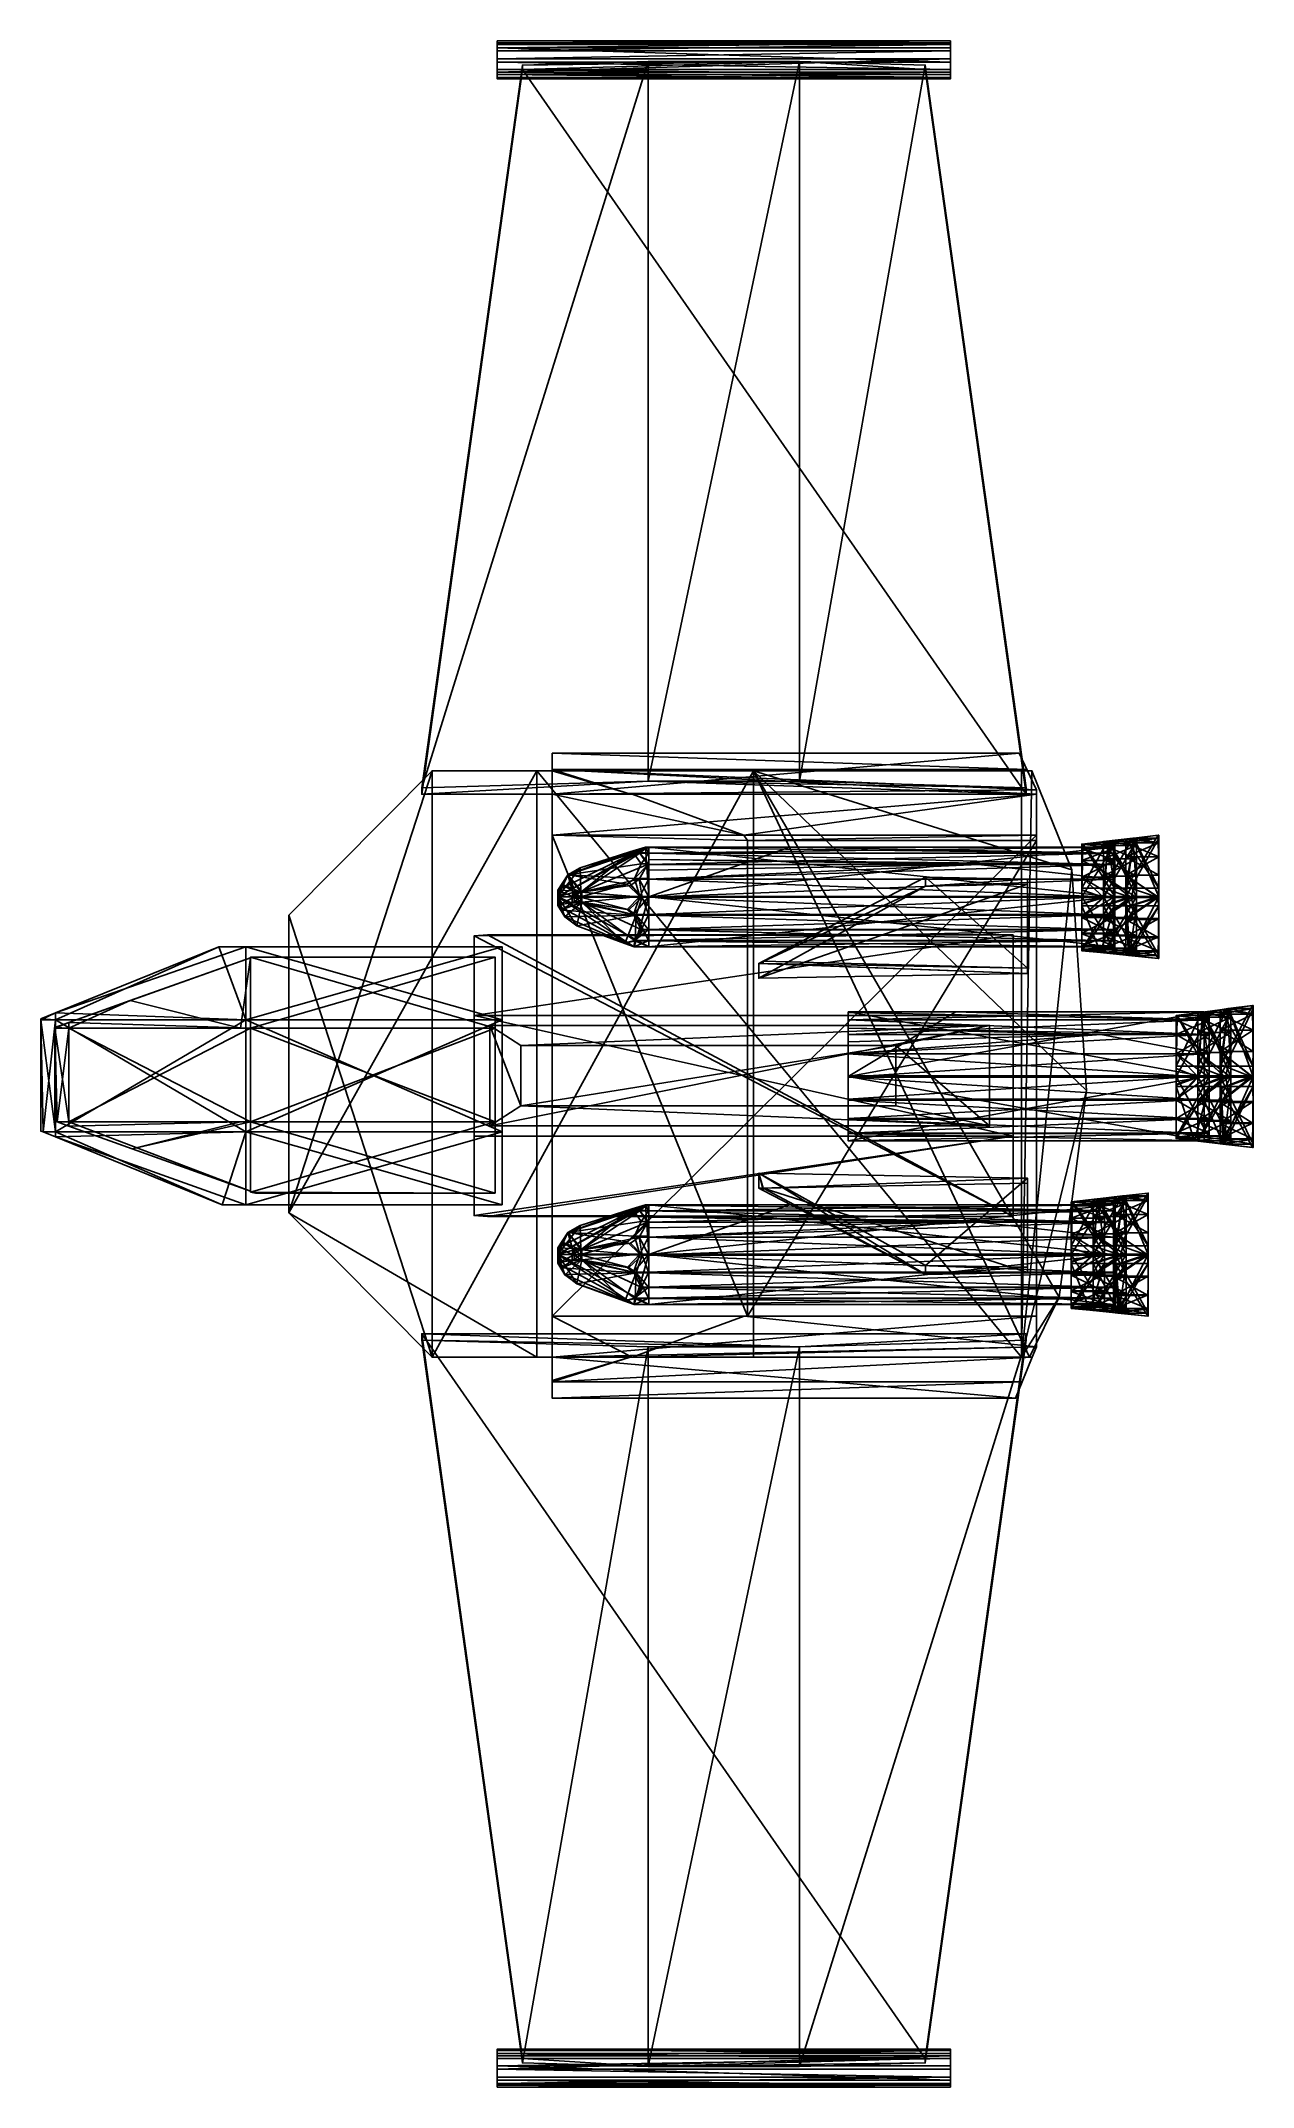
# Model space of a CAD drawing. Extents: x -240 to 248, y -440 to 383.
import ezdxf

# ---------------------------------------------------------------- set-up
doc = ezdxf.new("R2010")
doc.units = 0

msp = doc.modelspace()

# ---------------------------------------------------------------- meshes
at = {"layer": 'OBJECT000', "color": 50}
mesh = msp.add_polyface(dxfattribs=at)
corners = [(116.133057, -109.348999, 128), (157.120361, -110.074097, 127.658691), (157.120361, -112.185303, 126.665527), (116.132568, -112.94397, 126.308105), (49.003418, -78.240723, 22.253906), (50.733887, -78.240723, 22.253906), (157.120361, -76.271484, 23.180176), (157.120361, -74.160522, 24.17334), (49.003418, -72.247803, 25.072754), (50.712646, -79.155396, 24.888184)]
mesh.append_faces([[corners[k] for k in face] for face in [(4, 9, 5)]])
mesh.append_faces([[corners[k] for k in face] for face in [(1, 3, 0), (5, 8, 4), (6, 1, 7), (7, 0, 8), (5, 2, 6), (8, 9, 4)]], dxfattribs={"vtx0": -1})
mesh.append_faces([[corners[k] for k in face] for face in [(5, 7, 8), (5, 3, 2), (8, 3, 9)]], dxfattribs={"vtx0": -1, "vtx2": -1})
mesh.append_faces([[corners[k] for k in face] for face in [(1, 2, 3), (5, 6, 7), (6, 2, 1), (7, 1, 0), (5, 9, 3), (8, 0, 3)]], dxfattribs={"vtx2": -1})
at = {"layer": 'OBJECT001', "color": 50}
mesh = msp.add_polyface(dxfattribs=at)
corners = [(116.143555, 46.914307, 125.993652), (157.120361, 46.156128, 126.351074), (157.120361, 44.0448, 127.344238), (116.144043, 43.320068, 127.685059), (49.003174, 6.218628, 24.757813), (157.120361, 8.131104, 23.858398), (157.120361, 10.242432, 22.864746), (50.717529, 12.211548, 21.938965), (49.002686, 12.211548, 21.938965), (50.702637, 13.121094, 24.558105)]
mesh.append_faces([[corners[k] for k in face] for face in [(7, 9, 8)]])
mesh.append_faces([[corners[k] for k in face] for face in [(1, 3, 0), (5, 8, 4), (5, 1, 6), (4, 2, 5), (6, 9, 7), (8, 3, 4)]], dxfattribs={"vtx0": -1})
mesh.append_faces([[corners[k] for k in face] for face in [(5, 7, 8), (6, 0, 9), (8, 0, 3)]], dxfattribs={"vtx0": -1, "vtx2": -1})
mesh.append_faces([[corners[k] for k in face] for face in [(1, 2, 3), (5, 6, 7), (5, 2, 1), (4, 3, 2), (6, 1, 0), (8, 9, 0)]], dxfattribs={"vtx2": -1})
at = {"layer": 'OBJECT002', "color": 50}
mesh = msp.add_polyface(dxfattribs=at)
corners = [(65.352539, -431.763062, -66.493164), (4.525879, -431.763062, -66.493164), (4.525879, -142.136353, 17.327637), (65.352539, -142.136108, 17.327637), (156.587891, -139.454956, 8.484375), (-86.708984, -139.455566, 8.484375), (-86.708984, -136.838013, -0.147949), (156.587891, -136.838013, -0.147949), (-46.159668, -430.273682, -71.405762), (116.038574, -430.273682, -71.405762), (116.038574, -428.50769, -77.230957), (-46.159668, -428.50769, -77.230957)]
mesh.append_faces([[corners[k] for k in face] for face in [(1, 3, 0), (3, 7, 4), (1, 11, 8), (2, 8, 5), (0, 4, 9), (6, 10, 7), (5, 11, 6), (9, 7, 10)]], dxfattribs={"vtx0": -1})
mesh.append_faces([[corners[k] for k in face] for face in [(3, 5, 6), (3, 6, 7), (1, 9, 10), (1, 10, 11)]], dxfattribs={"vtx0": -1, "vtx2": -1})
mesh.append_faces([[corners[k] for k in face] for face in [(1, 2, 3), (3, 2, 5), (1, 0, 9), (2, 1, 8), (0, 3, 4), (6, 11, 10), (5, 8, 11), (9, 4, 7)]], dxfattribs={"vtx2": -1})
at = {"layer": 'OBJECT003', "color": 50}
mesh = msp.add_polyface(dxfattribs=at)
corners = [(-56.296875, -437.270142, -66.884766), (-56.296875, -431.451294, -65.200684), (126.175781, -431.451294, -65.200684), (126.175781, -437.270142, -66.884766), (-56.296875, -427.430176, -78.464844), (-56.296875, -432.733643, -80), (126.175781, -432.733643, -80), (126.175781, -427.430176, -78.464844), (-56.296875, -425.227295, -76.453613), (-56.296875, -424.700195, -73.552734), (-56.296875, -426.495361, -67.631348), (-56.296875, -428.523193, -65.708984), (-56.296875, -439.281372, -68.721191), (-56.296875, -440, -71.796875), (-56.296875, -438.51001, -76.712402), (-56.296875, -436.075806, -79.5), (126.175781, -436.075806, -79.5), (126.175781, -438.51001, -76.712402), (126.175781, -440, -71.796875), (126.175781, -439.281372, -68.721191), (126.175781, -428.523193, -65.708984), (126.175781, -426.495361, -67.631348), (126.175781, -424.700195, -73.552734), (126.175781, -425.227295, -76.453613)]
mesh.append_faces([[corners[k] for k in face] for face in [(1, 3, 0), (5, 7, 4), (4, 15, 5), (6, 23, 7), (21, 9, 22), (13, 17, 14), (0, 19, 12), (12, 18, 13), (1, 20, 2), (10, 20, 11), (22, 8, 23), (4, 23, 8), (5, 16, 6), (14, 16, 15)]], dxfattribs={"vtx0": -1})
mesh.append_faces([[corners[k] for k in face] for face in [(4, 9, 10), (4, 10, 11), (4, 11, 1), (4, 1, 0), (4, 0, 12), (4, 12, 13), (4, 13, 14), (4, 14, 15), (6, 17, 18), (6, 18, 19), (6, 19, 3), (6, 3, 2), (6, 2, 20), (6, 20, 21), (6, 21, 22), (6, 22, 23)]], dxfattribs={"vtx0": -1, "vtx2": -1})
mesh.append_faces([[corners[k] for k in face] for face in [(1, 2, 3), (5, 6, 7), (4, 8, 9), (6, 16, 17), (21, 10, 9), (13, 18, 17), (0, 3, 19), (12, 19, 18), (1, 11, 20), (10, 21, 20), (22, 9, 8), (4, 7, 23), (5, 15, 16), (14, 17, 16)]], dxfattribs={"vtx2": -1})
at = {"layer": 'OBJECT004', "color": 50}
mesh = msp.add_polyface(dxfattribs=at)
corners = [(65.351563, 85.570801, 17.327637), (4.526855, 85.570068, 17.327637), (4.526855, 375.19458, -66.492676), (65.351563, 375.19458, -66.492676), (-86.708984, 82.888428, 8.484375), (156.587891, 82.891113, 8.483887), (156.587891, 80.272095, -0.148438), (-86.708984, 80.272095, -0.147949), (116.038574, 373.706543, -71.405762), (-46.159668, 373.706543, -71.405762), (-46.159668, 371.942627, -77.230957), (116.038086, 371.942627, -77.230957)]
mesh.append_faces([[corners[k] for k in face] for face in [(1, 3, 0), (1, 7, 4), (3, 11, 8), (2, 4, 9), (0, 8, 5), (10, 6, 11), (9, 7, 10), (5, 11, 6)]], dxfattribs={"vtx0": -1})
mesh.append_faces([[corners[k] for k in face] for face in [(1, 5, 6), (1, 6, 7), (3, 9, 10), (3, 10, 11)]], dxfattribs={"vtx0": -1, "vtx2": -1})
mesh.append_faces([[corners[k] for k in face] for face in [(1, 2, 3), (1, 0, 5), (3, 2, 9), (2, 1, 4), (0, 3, 8), (10, 7, 6), (9, 4, 7), (5, 8, 11)]], dxfattribs={"vtx2": -1})
at = {"layer": 'OBJECT005', "color": 50}
mesh = msp.add_polyface(dxfattribs=at)
corners = [(-56.296875, 374.886719, -65.200684), (-56.296875, 380.703857, -66.884766), (126.175781, 380.703857, -66.884766), (126.175781, 374.886719, -65.200684), (-56.296875, 376.166992, -80), (-56.296875, 370.863037, -78.465332), (126.175781, 370.863037, -78.465332), (126.175781, 376.166992, -80), (-56.296875, 379.509033, -79.5), (-56.296875, 381.942871, -76.712402), (-56.296875, 383.435303, -71.797363), (-56.296875, 382.715576, -68.721191), (-56.296875, 371.95752, -65.708984), (-56.296875, 369.930908, -67.631348), (-56.296875, 368.134521, -73.552734), (-56.296875, 368.662598, -76.453613), (126.175781, 368.662598, -76.453613), (126.175781, 368.134521, -73.552734), (126.175781, 369.930908, -67.631348), (126.175781, 371.95752, -65.708984), (126.175781, 382.715576, -68.721191), (126.175781, 383.435303, -71.797363), (126.175781, 381.942871, -76.712402), (126.175781, 379.509033, -79.5)]
mesh.append_faces([[corners[k] for k in face] for face in [(1, 3, 0), (5, 7, 4), (4, 15, 5), (6, 23, 7), (13, 17, 14), (21, 9, 22), (1, 20, 2), (20, 10, 21), (0, 19, 12), (12, 18, 13), (14, 16, 15), (5, 16, 6), (4, 23, 8), (22, 8, 23)]], dxfattribs={"vtx0": -1})
mesh.append_faces([[corners[k] for k in face] for face in [(4, 9, 10), (4, 10, 11), (4, 11, 1), (4, 1, 0), (4, 0, 12), (4, 12, 13), (4, 13, 14), (4, 14, 15), (6, 17, 18), (6, 18, 19), (6, 19, 3), (6, 3, 2), (6, 2, 20), (6, 20, 21), (6, 21, 22), (6, 22, 23)]], dxfattribs={"vtx0": -1, "vtx2": -1})
mesh.append_faces([[corners[k] for k in face] for face in [(1, 2, 3), (5, 6, 7), (4, 8, 9), (6, 16, 17), (13, 18, 17), (21, 10, 9), (1, 11, 20), (20, 11, 10), (0, 3, 19), (12, 19, 18), (14, 17, 16), (5, 15, 16), (4, 7, 23), (22, 9, 8)]], dxfattribs={"vtx2": -1})
at = {"layer": 'OBJECT006', "color": 50}
mesh = msp.add_polyface(dxfattribs=at)
corners = [(-228.749268, -51.608765, 12.716309), (-155.619873, -51.608765, 12.716309), (-155.619873, -13.850952, 12.716309), (-228.749268, -13.850952, 12.716309), (-228.749268, -13.850952, 34.429688), (-155.619873, -13.850952, 70.003906), (-155.619873, -51.608765, 70.003906), (-228.749268, -51.608765, 34.429688)]
mesh.append_faces([[corners[k] for k in face] for face in [(1, 3, 0), (5, 7, 4), (1, 5, 2), (0, 6, 1), (2, 4, 3), (3, 7, 0)]], dxfattribs={"vtx0": -1})
mesh.append_faces([[corners[k] for k in face] for face in [(1, 2, 3), (5, 6, 7), (1, 6, 5), (0, 7, 6), (2, 5, 4), (3, 4, 7)]], dxfattribs={"vtx2": -1})
at = {"layer": 'OBJECT007', "color": 50}
mesh = msp.add_polyface(dxfattribs=at)
corners = [(-155.619873, 14.467407, 12.716309), (-228.749268, -11.540161, 12.716309), (-228.749268, -13.850952, 12.716309), (-155.619873, -13.850952, 12.716309), (-204.11084, -2.777954, 46.414551), (-228.749268, -11.540405, 34.429688), (-159.630127, -13.850952, 68.052246), (-228.749268, -13.850952, 34.430176), (-155.619873, -13.850952, 68.052246)]
mesh.append_faces([[corners[k] for k in face] for face in [(3, 8, 0)]])
mesh.append_faces([[corners[k] for k in face] for face in [(1, 3, 0), (0, 5, 1), (4, 7, 5), (2, 8, 3), (0, 6, 4), (1, 7, 2)]], dxfattribs={"vtx0": -1})
mesh.append_faces([[corners[k] for k in face] for face in [(2, 6, 8)]], dxfattribs={"vtx0": -1, "vtx2": -1})
mesh.append_faces([[corners[k] for k in face] for face in [(1, 2, 3), (0, 4, 5), (4, 6, 7), (2, 7, 6), (0, 8, 6), (1, 5, 7)]], dxfattribs={"vtx2": -1})
at = {"layer": 'OBJECT008', "color": 50}
mesh = msp.add_polyface(dxfattribs=at)
corners = [(-228.749268, -13.850952, 12.716309), (-234.374756, -13.850952, 12.716309), (-234.374756, -51.471313, 12.716309), (-233.499512, -51.609375, 12.716309), (-228.749268, -51.609375, 12.716309), (-234.374756, -51.471313, 31.693848), (-234.374756, -13.850952, 31.693848), (-233.499512, -51.609375, 32.119141), (-228.749268, -51.609375, 34.424805), (-228.749268, -13.850952, 34.424805)]
mesh.append_faces([[corners[k] for k in face] for face in [(1, 4, 0), (2, 6, 5), (2, 7, 3), (7, 9, 8), (3, 8, 4), (1, 9, 6), (4, 9, 0)]], dxfattribs={"vtx0": -1})
mesh.append_faces([[corners[k] for k in face] for face in [(1, 3, 4), (7, 6, 9)]], dxfattribs={"vtx0": -1, "vtx2": -1})
mesh.append_faces([[corners[k] for k in face] for face in [(1, 2, 3), (2, 1, 6), (2, 5, 7), (7, 5, 6), (3, 7, 8), (1, 0, 9), (4, 8, 9)]], dxfattribs={"vtx2": -1})
at = {"layer": 'OBJECT009', "color": 50}
mesh = msp.add_polyface(dxfattribs=at)
corners = [(-228.749268, -53.3125, 12.716309), (-155.619873, -79.513916, 12.716309), (-155.619873, -51.609375, 12.716309), (-228.749268, -51.609375, 12.716309), (-228.749268, -53.312866, 34.429688), (-203.218262, -62.460449, 46.849609), (-155.619873, -79.51416, 13.524902), (-228.749268, -51.609375, 34.430176), (-159.628906, -51.609375, 68.052246), (-155.619873, -51.609375, 68.052246)]
mesh.append_faces([[corners[k] for k in face] for face in [(1, 3, 0), (0, 6, 1), (4, 8, 5), (1, 9, 2), (2, 7, 3), (5, 9, 6), (0, 7, 4)]], dxfattribs={"vtx0": -1})
mesh.append_faces([[corners[k] for k in face] for face in [(0, 5, 6), (2, 8, 7)]], dxfattribs={"vtx0": -1, "vtx2": -1})
mesh.append_faces([[corners[k] for k in face] for face in [(1, 2, 3), (0, 4, 5), (4, 7, 8), (1, 6, 9), (2, 9, 8), (5, 8, 9), (0, 3, 7)]], dxfattribs={"vtx2": -1})
at = {"layer": 'OBJECT010', "color": 50}
mesh = msp.add_polyface(dxfattribs=at)
corners = [(-228.749268, -11.540527, 12.716309), (-234.374756, -13.541138, 12.716309), (-234.374756, -13.850952, 12.716309), (-228.749268, -13.850952, 12.716309), (-234.374756, -13.541138, 31.693359), (-234.374756, -13.850952, 31.693359), (-228.749268, -11.540527, 34.429688), (-228.749268, -13.850952, 34.429688)]
mesh.append_faces([[corners[k] for k in face] for face in [(1, 3, 0), (1, 5, 2), (1, 6, 4), (5, 6, 7), (2, 7, 3), (0, 7, 6)]], dxfattribs={"vtx0": -1})
mesh.append_faces([[corners[k] for k in face] for face in [(1, 2, 3), (1, 4, 5), (1, 0, 6), (5, 4, 6), (2, 5, 7), (0, 3, 7)]], dxfattribs={"vtx2": -1})
at = {"layer": 'OBJECT011', "color": 50}
mesh = msp.add_polyface(dxfattribs=at)
corners = [(-228.749268, -51.609375, 12.716309), (-233.50293, -51.609375, 12.716309), (-228.749268, -53.3125, 12.716309), (-233.502441, -51.609375, 32.118652), (-228.749268, -53.312378, 34.429688), (-228.749268, -51.609375, 34.430176)]
mesh.append_faces([[corners[k] for k in face] for face in [(1, 2, 0), (3, 5, 4)]])
mesh.append_faces([[corners[k] for k in face] for face in [(1, 4, 2), (1, 5, 3), (2, 5, 0)]], dxfattribs={"vtx0": -1})
mesh.append_faces([[corners[k] for k in face] for face in [(1, 3, 4), (1, 0, 5), (2, 4, 5)]], dxfattribs={"vtx2": -1})
at = {"layer": 'OBJECT012', "color": 50}
mesh = msp.add_polyface(dxfattribs=at)
corners = [(-155.619873, 14.740112, 12.183594), (-155.619873, -13.850586, 12.183594), (-57.175781, -13.850586, 12.183594), (-57.175781, 14.740112, 12.183594), (-57.175781, -13.850586, 70.35791), (-155.619873, -13.850586, 70.35791)]
mesh.append_faces([[corners[k] for k in face] for face in [(2, 4, 3), (1, 0, 5)]])
mesh.append_faces([[corners[k] for k in face] for face in [(1, 3, 0), (2, 5, 4), (0, 4, 5)]], dxfattribs={"vtx0": -1})
mesh.append_faces([[corners[k] for k in face] for face in [(1, 2, 3), (2, 1, 5), (0, 3, 4)]], dxfattribs={"vtx2": -1})
at = {"layer": 'OBJECT013', "color": 50}
mesh = msp.add_polyface(dxfattribs=at)
corners = [(-155.619873, -13.850952, 12.183594), (-155.619873, -51.608765, 12.183594), (-57.175781, -51.608765, 12.183594), (-57.175781, -13.850952, 12.183594), (-155.619873, -51.608765, 70.35791), (-155.619873, -13.850952, 70.35791), (-57.175781, -13.850952, 86.497559), (-57.175781, -51.608765, 86.497559)]
mesh.append_faces([[corners[k] for k in face] for face in [(1, 3, 0), (5, 7, 4), (2, 6, 3), (0, 4, 1), (1, 7, 2), (3, 5, 0)]], dxfattribs={"vtx0": -1})
mesh.append_faces([[corners[k] for k in face] for face in [(1, 2, 3), (5, 6, 7), (2, 7, 6), (0, 5, 4), (1, 4, 7), (3, 6, 5)]], dxfattribs={"vtx2": -1})
at = {"layer": 'OBJECT014', "color": 50}
mesh = msp.add_polyface(dxfattribs=at)
corners = [(-155.619873, -51.609375, 12.183594), (-155.619873, -79.824341, 12.183594), (-153.579346, -80.200562, 12.183594), (-57.175781, -80.200562, 12.183594), (-57.175781, -51.609375, 12.183594), (-155.619873, -79.824707, 12.948242), (-57.175781, -51.609375, 70.35791), (-155.619873, -51.609375, 70.35791)]
mesh.append_faces([[corners[k] for k in face] for face in [(1, 5, 2), (4, 3, 6)]])
mesh.append_faces([[corners[k] for k in face] for face in [(1, 4, 0), (1, 7, 5), (0, 6, 7), (3, 7, 6)]], dxfattribs={"vtx0": -1})
mesh.append_faces([[corners[k] for k in face] for face in [(1, 3, 4), (3, 5, 7)]], dxfattribs={"vtx0": -1, "vtx2": -1})
mesh.append_faces([[corners[k] for k in face] for face in [(1, 2, 3), (1, 0, 7), (0, 4, 6), (3, 2, 5)]], dxfattribs={"vtx2": -1})
at = {"layer": 'OBJECT015', "color": 50}
mesh = msp.add_polyface(dxfattribs=at)
corners = [(46.893066, -146.277588, 21.938965), (-82.489746, -146.277588, 21.938965), (-140.149902, -88.225952, 21.938965), (-140.149902, 31.658203, 21.938965), (-82.489746, 89.71167, 21.938965), (46.893066, 89.71167, 21.938965), (154.829834, 89.71167, -10.34082), (-40.299805, 89.71167, -10.34082), (-40.299805, -146.277588, -10.34082), (154.829834, -146.277588, -10.34082), (-140.149902, 31.658203, 10.12207), (-140.149902, -88.225952, 10.12207), (158.950195, 89.71167, -8.410645), (158.950195, 89.71167, 10.456543), (-82.489746, 89.71167, -1.694336), (-82.489746, -146.277588, -1.694336), (157.994141, -146.277588, 10.554688), (157.994141, -146.277588, -8.858398), (175.084717, 49.896973, 8.803223), (180.964355, -38.902466, 8.201172), (169.948242, -122.088745, 9.32959), (175.084473, 49.897583, -0.852539), (169.948242, -122.088745, -3.258789), (180.964355, -38.902466, 1.901367)]
mesh.append_faces([[corners[k] for k in face] for face in [(1, 5, 0), (7, 9, 6), (3, 11, 10), (6, 14, 7), (8, 17, 9), (2, 15, 11), (4, 10, 14), (11, 14, 10), (5, 16, 0), (18, 12, 21), (16, 22, 17), (20, 23, 22), (19, 21, 23), (9, 12, 6)]], dxfattribs={"vtx0": -1})
mesh.append_faces([[corners[k] for k in face] for face in [(1, 3, 4), (1, 4, 5), (6, 13, 5), (6, 5, 4), (6, 4, 14), (8, 1, 0), (8, 0, 16), (8, 16, 17), (11, 8, 7), (11, 7, 14), (5, 18, 19), (5, 19, 20), (5, 20, 16), (9, 22, 23), (9, 23, 21), (9, 21, 12)]], dxfattribs={"vtx0": -1, "vtx2": -1})
mesh.append_faces([[corners[k] for k in face] for face in [(1, 2, 3), (7, 8, 9), (3, 2, 11), (6, 12, 13), (8, 15, 1), (2, 1, 15), (4, 3, 10), (11, 15, 8), (5, 13, 18), (18, 13, 12), (16, 20, 22), (20, 19, 23), (19, 18, 21), (9, 17, 22)]], dxfattribs={"vtx2": -1})
at = {"layer": 'OBJECT016', "color": 50}
mesh = msp.add_polyface(dxfattribs=at)
corners = [(-234.107666, -7.721069, 21.938965), (-234.107666, -7.721069, 10.410156), (-168.344238, 18.914917, 10.410156), (-168.344238, 18.914917, 21.938965), (-157.494873, -10.477905, 10.410156), (-157.494873, -10.477905, 21.938965), (-157.494873, 18.914917, 21.938965), (-157.494873, 18.914917, 10.410156), (-234.107666, -10.477905, 10.410156), (-234.107666, -10.477905, 21.938965)]
mesh.append_faces([[corners[k] for k in face] for face in [(1, 3, 0), (5, 7, 4), (4, 9, 5), (8, 0, 9), (3, 9, 0), (2, 6, 3), (1, 7, 2)]], dxfattribs={"vtx0": -1})
mesh.append_faces([[corners[k] for k in face] for face in [(3, 5, 9), (1, 4, 7)]], dxfattribs={"vtx0": -1, "vtx2": -1})
mesh.append_faces([[corners[k] for k in face] for face in [(1, 2, 3), (5, 6, 7), (4, 8, 9), (8, 1, 0), (3, 6, 5), (2, 7, 6), (1, 8, 4)]], dxfattribs={"vtx2": -1})
at = {"layer": 'OBJECT017', "color": 50}
mesh = msp.add_polyface(dxfattribs=at)
corners = [(-54.363037, -55.52771, 21.938965), (-54.363037, -55.52771, 10.410156), (-54.363037, -84.92041, 10.410156), (-54.363037, -84.92041, 21.938965), (-157.494873, -55.52771, 10.410156), (-157.494873, -55.52771, 21.938965), (-157.494873, -84.92041, 21.938965), (-157.494873, -84.92041, 10.410156)]
mesh.append_faces([[corners[k] for k in face] for face in [(1, 3, 0), (5, 7, 4), (4, 0, 5), (5, 3, 6), (2, 6, 3), (7, 1, 4)]], dxfattribs={"vtx0": -1})
mesh.append_faces([[corners[k] for k in face] for face in [(1, 2, 3), (5, 6, 7), (4, 1, 0), (5, 0, 3), (2, 7, 6), (7, 2, 1)]], dxfattribs={"vtx2": -1})
at = {"layer": 'OBJECT018', "color": 50}
mesh = msp.add_polyface(dxfattribs=at)
corners = [(-54.363037, -10.477661, 10.410156), (-54.363037, -10.477661, 21.938965), (-54.363037, 18.914917, 21.938965), (-54.363037, 18.914917, 10.410156), (-157.494873, -10.477661, 21.938965), (-157.494873, -10.477661, 10.410156), (-157.494873, 18.914917, 10.410156), (-157.494873, 18.914917, 21.938965)]
mesh.append_faces([[corners[k] for k in face] for face in [(1, 3, 0), (5, 7, 4), (0, 4, 1), (7, 1, 4), (6, 2, 7), (5, 3, 6)]], dxfattribs={"vtx0": -1})
mesh.append_faces([[corners[k] for k in face] for face in [(1, 2, 3), (5, 6, 7), (0, 5, 4), (7, 2, 1), (6, 3, 2), (5, 0, 3)]], dxfattribs={"vtx2": -1})
at = {"layer": 'OBJECT019', "color": 50}
mesh = msp.add_polyface(dxfattribs=at)
corners = [(-54.363037, -10.477905, 21.938965), (-54.363037, -10.477905, 10.410156), (-54.363037, -55.52771, 10.410156), (-54.363037, -55.52771, 21.938965), (-157.494873, -55.52771, 21.938965), (-157.494873, -55.52771, 10.410156), (-157.494873, -10.477905, 10.410156), (-157.494873, -10.477905, 21.938965)]
mesh.append_faces([[corners[k] for k in face] for face in [(1, 3, 0), (5, 7, 4), (2, 4, 3), (6, 0, 7), (7, 3, 4), (5, 1, 6)]], dxfattribs={"vtx0": -1})
mesh.append_faces([[corners[k] for k in face] for face in [(1, 2, 3), (5, 6, 7), (2, 5, 4), (6, 1, 0), (7, 0, 3), (5, 2, 1)]], dxfattribs={"vtx2": -1})
at = {"layer": 'OBJECT020', "color": 50}
mesh = msp.add_polyface(dxfattribs=at)
corners = [(-234.107666, -57.560547, 10.410156), (-234.107666, -57.560547, 21.938965), (-167.055908, -84.92041, 21.938965), (-167.055908, -84.92041, 10.410156), (-157.494873, -55.52771, 21.938965), (-157.494873, -55.52771, 10.410156), (-157.494873, -84.92041, 10.410156), (-157.494873, -84.92041, 21.938965), (-234.107666, -55.52771, 21.938965), (-234.107666, -55.52771, 10.410156)]
mesh.append_faces([[corners[k] for k in face] for face in [(1, 3, 0), (5, 7, 4), (9, 4, 8), (0, 8, 1), (1, 7, 2), (6, 2, 7), (3, 9, 0)]], dxfattribs={"vtx0": -1})
mesh.append_faces([[corners[k] for k in face] for face in [(1, 4, 7), (3, 5, 9)]], dxfattribs={"vtx0": -1, "vtx2": -1})
mesh.append_faces([[corners[k] for k in face] for face in [(1, 2, 3), (5, 6, 7), (9, 5, 4), (0, 9, 8), (1, 8, 4), (6, 3, 2), (3, 6, 5)]], dxfattribs={"vtx2": -1})
at = {"layer": 'OBJECT021', "color": 50}
mesh = msp.add_polyface(dxfattribs=at)
corners = [(-240, -55.362305, 21.938965), (-240, -55.362305, 10.410156), (-240, -10.477905, 10.410156), (-240, -10.477905, 21.938965), (-239.083252, -55.52771, 21.938965), (-239.083252, -55.52771, 10.410156), (-234.107666, -55.52771, 21.938965), (-234.107666, -55.52771, 10.410156), (-234.107666, -10.477905, 10.410156), (-234.107666, -10.477905, 21.938965)]
mesh.append_faces([[corners[k] for k in face] for face in [(1, 3, 0), (5, 0, 4), (7, 4, 6), (2, 9, 3), (8, 6, 9), (4, 9, 6), (2, 7, 8)]], dxfattribs={"vtx0": -1})
mesh.append_faces([[corners[k] for k in face] for face in [(4, 3, 9), (2, 5, 7)]], dxfattribs={"vtx0": -1, "vtx2": -1})
mesh.append_faces([[corners[k] for k in face] for face in [(1, 2, 3), (5, 1, 0), (7, 5, 4), (2, 8, 9), (8, 7, 6), (4, 0, 3), (2, 1, 5)]], dxfattribs={"vtx2": -1})
at = {"layer": 'OBJECT022', "color": 50}
mesh = msp.add_polyface(dxfattribs=at)
corners = [(-240, -10.477905, 21.938965), (-240, -10.477905, 10.410156), (-240, -10.107544, 10.410156), (-240, -10.107544, 21.938965), (-234.107666, -7.720581, 10.410156), (-234.107666, -7.720581, 21.938965), (-234.107666, -10.477905, 21.938965), (-234.107666, -10.477905, 10.410156)]
mesh.append_faces([[corners[k] for k in face] for face in [(1, 3, 0), (2, 5, 3), (7, 0, 6), (4, 6, 5), (0, 5, 6), (2, 7, 4)]], dxfattribs={"vtx0": -1})
mesh.append_faces([[corners[k] for k in face] for face in [(1, 2, 3), (2, 4, 5), (7, 1, 0), (4, 7, 6), (0, 3, 5), (2, 1, 7)]], dxfattribs={"vtx2": -1})
at = {"layer": 'OBJECT023', "color": 50}
mesh = msp.add_polyface(dxfattribs=at)
corners = [(44.451904, 61.702515, 44.996094), (160.806641, 61.702515, 44.996094), (160.806641, -129.758301, 44.996094), (44.451904, -129.758301, 44.996094), (-34.16626, 63.752686, -3.423828), (-34.16626, -129.758301, -3.423828), (160.806641, -129.758301, -3.423828), (160.806641, 63.752686, -3.423828), (-34.166992, 63.752686, 21.938965), (-34.166992, -129.758301, 21.938965), (160.806641, 63.752686, 44.575684), (43.02002, 63.752686, 44.575684)]
mesh.append_faces([[corners[k] for k in face] for face in [(1, 3, 0), (5, 7, 4), (4, 9, 5), (6, 10, 7), (5, 2, 6), (0, 10, 1), (8, 3, 9), (7, 8, 4)]], dxfattribs={"vtx0": -1})
mesh.append_faces([[corners[k] for k in face] for face in [(6, 1, 10), (5, 3, 2), (8, 0, 3), (7, 11, 8)]], dxfattribs={"vtx0": -1, "vtx2": -1})
mesh.append_faces([[corners[k] for k in face] for face in [(1, 2, 3), (5, 6, 7), (4, 8, 9), (6, 2, 1), (5, 9, 3), (0, 11, 10), (8, 11, 0), (7, 10, 11)]], dxfattribs={"vtx2": -1})
at = {"layer": 'OBJECT024', "color": 50}
mesh = msp.add_polyface(dxfattribs=at)
corners = [(151.373291, -8.729492, 86.497559), (151.373291, -57.276001, 86.497559), (-65.61377, -57.276001, 86.497559), (-65.61377, -8.729492, 86.497559), (-60.191162, -89.640137, 3.493164), (151.373291, -89.640137, 3.493164), (151.373291, 23.634644, 3.493164), (-60.19043, 23.634644, 3.493164), (-65.61377, 23.279175, 3.493164), (-65.61377, -89.28479, 3.493164), (151.372559, -89.640137, 21.938965), (151.372559, 23.634644, 21.938965), (-60.19043, 23.634644, 21.938965), (-60.191162, -89.640137, 21.938965), (-65.61377, 23.279175, 22.647949), (-65.61377, -89.28479, 22.647949)]
mesh.append_faces([[corners[k] for k in face] for face in [(1, 3, 0), (5, 9, 4), (5, 11, 6), (6, 12, 7), (4, 10, 5), (7, 14, 8), (9, 13, 4), (8, 15, 9), (1, 15, 2), (11, 14, 12)]], dxfattribs={"vtx0": -1})
mesh.append_faces([[corners[k] for k in face] for face in [(5, 7, 8), (5, 8, 9), (5, 1, 0), (5, 0, 11), (8, 3, 2), (8, 2, 15), (1, 13, 15), (11, 3, 14)]], dxfattribs={"vtx0": -1, "vtx2": -1})
mesh.append_faces([[corners[k] for k in face] for face in [(1, 2, 3), (5, 6, 7), (5, 10, 1), (6, 11, 12), (4, 13, 10), (7, 12, 14), (9, 15, 13), (8, 14, 3), (1, 10, 13), (11, 0, 3)]], dxfattribs={"vtx2": -1})
at = {"layer": 'OBJECT025', "color": 50}
mesh = msp.add_polyface(dxfattribs=at)
corners = [(-31.861816, 39.003296, 28.664551), (-31.861816, 38.973877, 25.397461), (-31.861816, 41.648193, 25.375977), (-31.861816, 41.648193, 28.664551), (4.703125, 46.341919, 42.585449), (-1.08252, 46.341919, 42.585449), (1.711914, 52.264526, 38.168457), (4.703125, 52.264526, 38.168457), (-1.423584, 56.690063, 32.296875), (4.703125, 56.690063, 32.296875), (4.703125, 39.147705, 44.996094), (1.07959, 39.147705, 44.996094), (-3.972412, 44.129639, 43.32666), (3.410889, 59.028809, 25.234375), (4.703125, 59.028809, 25.234375), (-2.877441, 57.040527, 31.237793), (4.703125, 38.973877, 25.397461), (-26.057617, 39.059814, 35.060059), (-22.222656, 39.079468, 37.294434), (-22.876953, 50.726563, 25.301758), (-27.900635, 47.893555, 25.325195), (-30.300049, 44.110352, 30.385254), (-27.900635, 47.893311, 27.866211), (-22.879883, 50.724731, 27.568848), (-22.221924, 41.111328, 37.29541), (-26.057617, 41.465698, 35.060059)]
mesh.append_faces([[corners[k] for k in face] for face in [(1, 3, 0), (5, 7, 4), (9, 6, 8), (11, 4, 10), (14, 15, 13), (1, 10, 16), (13, 16, 14), (22, 25, 21), (12, 18, 24), (13, 23, 19), (19, 22, 20), (2, 21, 3), (24, 17, 25), (3, 17, 0), (10, 14, 16)]], dxfattribs={"vtx0": -1})
mesh.append_faces([[corners[k] for k in face] for face in [(11, 5, 4), (14, 8, 15), (1, 17, 18), (1, 18, 11), (1, 11, 10), (13, 20, 2), (13, 2, 1), (13, 1, 16), (22, 15, 8), (22, 8, 6), (22, 6, 5), (22, 5, 12), (22, 12, 24), (22, 24, 25), (2, 22, 21), (3, 25, 17), (10, 7, 9), (10, 9, 14)]], dxfattribs={"vtx0": -1, "vtx2": -1})
mesh.append_faces([[corners[k] for k in face] for face in [(1, 2, 3), (5, 6, 7), (9, 7, 6), (11, 12, 5), (14, 9, 8), (1, 0, 17), (13, 19, 20), (22, 23, 15), (12, 11, 18), (13, 15, 23), (19, 23, 22), (2, 20, 22), (24, 18, 17), (3, 21, 25), (10, 4, 7)]], dxfattribs={"vtx2": -1})
at = {"layer": 'OBJECT026', "color": 50}
mesh = msp.add_polyface(dxfattribs=at)
corners = [(-31.861816, 38.973877, 25.392578), (-31.861816, 39.003174, 28.663574), (-31.861816, 35.470581, 28.663574), (-31.861816, 35.470947, 25.42334), (4.703125, 25.910034, 38.390625), (1.70752, 25.910034, 38.390625), (-1.424316, 31.906738, 42.705078), (4.703125, 31.906738, 42.705078), (4.703125, 21.385864, 32.602539), (-1.091553, 21.385864, 32.602539), (-4.009277, 33.829834, 43.312988), (1.078369, 39.147705, 44.996094), (4.703125, 39.147705, 44.996094), (4.703125, 18.914917, 25.569336), (-1.226074, 18.914917, 25.569336), (-5.11792, 20.330566, 29.600098), (4.703125, 38.973877, 25.392578), (-22.21875, 39.079468, 37.297363), (-26.085938, 39.059448, 35.043457), (-29.016602, 30.890381, 25.463867), (-24.200195, 27.272461, 25.495605), (-26.085693, 36.452393, 35.043945), (-22.220947, 36.817871, 37.295898), (-24.200684, 27.272705, 27.013184), (-29.016357, 30.889648, 28.180176), (-30.67627, 33.562256, 29.973145)]
mesh.append_faces([[corners[k] for k in face] for face in [(1, 3, 0), (5, 7, 4), (9, 4, 8), (6, 12, 7), (14, 8, 13), (0, 18, 1), (0, 13, 16), (22, 25, 21), (11, 22, 17), (15, 20, 23), (23, 19, 24), (2, 19, 3), (17, 21, 18), (1, 25, 2), (8, 16, 13)]], dxfattribs={"vtx0": -1})
mesh.append_faces([[corners[k] for k in face] for face in [(6, 11, 12), (14, 9, 8), (0, 12, 11), (0, 11, 17), (0, 17, 18), (0, 19, 20), (0, 20, 14), (0, 14, 13), (22, 6, 5), (22, 5, 9), (22, 9, 15), (22, 15, 23), (22, 23, 24), (22, 24, 25), (2, 24, 19), (1, 21, 25), (8, 7, 12), (8, 12, 16)]], dxfattribs={"vtx0": -1, "vtx2": -1})
mesh.append_faces([[corners[k] for k in face] for face in [(1, 2, 3), (5, 6, 7), (9, 5, 4), (6, 10, 11), (14, 15, 9), (0, 16, 12), (0, 3, 19), (22, 10, 6), (11, 10, 22), (15, 14, 20), (23, 20, 19), (2, 25, 24), (17, 22, 21), (1, 18, 21), (8, 4, 7)]], dxfattribs={"vtx2": -1})
at = {"layer": 'OBJECT027', "color": 50}
mesh = msp.add_polyface(dxfattribs=at)
corners = [(191.803955, 25.910034, 38.387695), (4.703125, 25.910034, 38.387695), (4.703125, 31.906738, 42.70166), (191.803955, 31.906738, 42.70166), (191.803955, 21.386108, 32.602539), (4.703125, 21.386108, 32.602539), (4.703125, 39.147705, 44.992188), (191.803955, 39.147705, 44.992188), (191.803955, 18.914917, 25.565918), (4.703125, 18.914917, 25.565918), (4.703125, 38.973877, 25.389648), (191.803955, 38.973877, 25.389648)]
mesh.append_faces([[corners[k] for k in face] for face in [(1, 3, 0), (5, 0, 4), (2, 7, 3), (9, 4, 8), (11, 6, 10), (10, 8, 11), (4, 11, 8), (6, 9, 10)]], dxfattribs={"vtx0": -1})
mesh.append_faces([[corners[k] for k in face] for face in [(4, 3, 7), (4, 7, 11), (6, 1, 5), (6, 5, 9)]], dxfattribs={"vtx0": -1, "vtx2": -1})
mesh.append_faces([[corners[k] for k in face] for face in [(1, 2, 3), (5, 1, 0), (2, 6, 7), (9, 5, 4), (11, 7, 6), (10, 9, 8), (4, 0, 3), (6, 2, 1)]], dxfattribs={"vtx2": -1})
at = {"layer": 'OBJECT028', "color": 50}
mesh = msp.add_polyface(dxfattribs=at)
corners = [(191.803955, 46.043213, 42.704102), (4.703125, 46.043213, 42.704102), (4.703125, 52.036255, 38.392578), (191.803955, 52.036255, 38.392578), (4.703125, 56.561523, 32.605469), (191.803955, 56.561523, 32.605469), (191.803955, 38.800171, 44.996094), (4.703125, 38.800171, 44.996094), (4.703125, 59.033081, 25.569336), (191.803955, 59.033081, 25.569336), (191.803955, 38.973877, 25.392578), (4.703125, 38.973877, 25.392578)]
mesh.append_faces([[corners[k] for k in face] for face in [(1, 3, 0), (5, 2, 4), (7, 0, 6), (9, 4, 8), (11, 6, 10), (8, 10, 9), (6, 9, 10), (4, 11, 8)]], dxfattribs={"vtx0": -1})
mesh.append_faces([[corners[k] for k in face] for face in [(6, 3, 5), (6, 5, 9), (4, 1, 7), (4, 7, 11)]], dxfattribs={"vtx0": -1, "vtx2": -1})
mesh.append_faces([[corners[k] for k in face] for face in [(1, 2, 3), (5, 3, 2), (7, 1, 0), (9, 5, 4), (11, 7, 6), (8, 11, 10), (6, 0, 3), (4, 2, 1)]], dxfattribs={"vtx2": -1})
at = {"layer": 'OBJECT029', "color": 50}
mesh = msp.add_polyface(dxfattribs=at)
corners = [(191.804688, 52.038208, 12.40332), (137.428223, 52.038208, 12.40332), (4.703125, 49.723755, 10.737793), (4.703125, 46.03894, 8.085938), (191.804199, 46.03894, 8.085938), (191.804199, 56.563232, 18.192383), (4.703125, 56.563232, 18.192383), (4.703125, 53.988403, 14.898438), (4.703125, 38.799927, 5.798828), (191.804199, 38.799927, 5.798828), (191.804688, 59.033081, 25.218262), (61.334229, 59.033081, 25.218262), (4.703125, 58.856567, 24.716797), (4.703125, 38.973877, 25.397461), (191.804688, 38.973877, 25.397461), (4.703125, 58.856567, 25.220215)]
mesh.append_faces([[corners[k] for k in face] for face in [(1, 7, 2), (11, 15, 12)]])
mesh.append_faces([[corners[k] for k in face] for face in [(1, 4, 0), (0, 7, 1), (3, 9, 4), (5, 12, 6), (8, 14, 9), (13, 10, 14), (5, 14, 10), (8, 15, 13)]], dxfattribs={"vtx0": -1})
mesh.append_faces([[corners[k] for k in face] for face in [(1, 3, 4), (0, 6, 7), (5, 11, 12), (13, 11, 10), (5, 4, 9), (5, 9, 14), (8, 2, 7), (8, 7, 6), (8, 6, 12), (8, 12, 15)]], dxfattribs={"vtx0": -1, "vtx2": -1})
mesh.append_faces([[corners[k] for k in face] for face in [(1, 2, 3), (0, 5, 6), (3, 8, 9), (5, 10, 11), (8, 13, 14), (13, 15, 11), (5, 0, 4), (8, 3, 2)]], dxfattribs={"vtx2": -1})
at = {"layer": 'OBJECT030', "color": 50}
mesh = msp.add_polyface(dxfattribs=at)
corners = [(191.803955, 31.599365, 8.209473), (4.703125, 31.599365, 8.209473), (4.703125, 25.682617, 12.624512), (191.803955, 25.682617, 12.624512), (4.703125, 21.258667, 18.493652), (191.803955, 21.258667, 18.493652), (191.803955, 38.797607, 5.792969), (4.703125, 38.797607, 5.792969), (4.703125, 18.914917, 25.566406), (191.803955, 18.914917, 25.566406), (191.803955, 38.973877, 25.392578), (4.703125, 38.973877, 25.392578)]
mesh.append_faces([[corners[k] for k in face] for face in [(1, 3, 0), (2, 5, 3), (7, 0, 6), (4, 9, 5), (6, 11, 7), (8, 10, 9), (6, 9, 10), (4, 11, 8)]], dxfattribs={"vtx0": -1})
mesh.append_faces([[corners[k] for k in face] for face in [(6, 3, 5), (6, 5, 9), (4, 1, 7), (4, 7, 11)]], dxfattribs={"vtx0": -1, "vtx2": -1})
mesh.append_faces([[corners[k] for k in face] for face in [(1, 2, 3), (2, 4, 5), (7, 1, 0), (4, 8, 9), (6, 10, 11), (8, 11, 10), (6, 0, 3), (4, 2, 1)]], dxfattribs={"vtx2": -1})
at = {"layer": 'OBJECT031', "color": 50}
mesh = msp.add_polyface(dxfattribs=at)
corners = [(-34.16626, 80.272095, -3.423828), (-34.16626, 63.752686, -3.423828), (160.806641, 63.752686, -3.423828), (160.806641, 80.272095, -3.423828), (-34.166992, 80.272095, 21.938965), (-34.166992, 63.752686, 21.938965), (160.806641, 80.272095, 31.370117), (160.806641, 63.752686, 44.575684), (-2.007813, 80.272095, 31.370117), (43.016602, 63.752686, 44.575195)]
mesh.append_faces([[corners[k] for k in face] for face in [(1, 3, 0), (0, 5, 1), (3, 7, 6), (0, 8, 4), (6, 9, 8), (4, 9, 5), (2, 9, 7)]], dxfattribs={"vtx0": -1})
mesh.append_faces([[corners[k] for k in face] for face in [(0, 6, 8), (2, 5, 9)]], dxfattribs={"vtx0": -1, "vtx2": -1})
mesh.append_faces([[corners[k] for k in face] for face in [(1, 2, 3), (0, 4, 5), (3, 2, 7), (0, 3, 6), (6, 7, 9), (4, 8, 9), (2, 1, 5)]], dxfattribs={"vtx2": -1})
at = {"layer": 'OBJECT032', "color": 50}
mesh = msp.add_polyface(dxfattribs=at)
corners = [(-31.861816, -104.979492, 25.392578), (-31.861816, -104.950195, 28.663574), (-31.861816, -108.482788, 28.663574), (-31.861816, -108.482422, 25.42334), (4.703125, -118.043823, 38.390137), (1.707275, -118.043823, 38.390137), (-1.425049, -112.046265, 42.705078), (4.703125, -112.046265, 42.705078), (4.703125, -122.567383, 32.602539), (-1.09082, -122.567383, 32.602539), (-4.008301, -110.123657, 43.313477), (1.079834, -104.805664, 44.996094), (4.703125, -104.805664, 44.996094), (4.703125, -125.038452, 25.569336), (-1.227051, -125.038452, 25.569336), (-5.118408, -123.622437, 29.600098), (4.703125, -104.979492, 25.392578), (-22.21875, -104.873901, 37.297363), (-26.085938, -104.893799, 35.043457), (-29.016602, -113.062988, 25.463867), (-24.199951, -116.68103, 25.495605), (-26.085693, -107.502197, 35.043945), (-22.220947, -107.136841, 37.295898), (-24.200684, -116.680664, 27.01416), (-29.016357, -113.063599, 28.181152), (-30.675781, -110.391968, 29.973633)]
mesh.append_faces([[corners[k] for k in face] for face in [(1, 3, 0), (5, 7, 4), (9, 4, 8), (6, 12, 7), (14, 8, 13), (0, 18, 1), (0, 13, 16), (22, 25, 21), (11, 22, 17), (15, 20, 23), (23, 19, 24), (2, 19, 3), (17, 21, 18), (1, 25, 2), (8, 16, 13)]], dxfattribs={"vtx0": -1})
mesh.append_faces([[corners[k] for k in face] for face in [(6, 11, 12), (14, 9, 8), (0, 12, 11), (0, 11, 17), (0, 17, 18), (0, 19, 20), (0, 20, 14), (0, 14, 13), (22, 6, 5), (22, 5, 9), (22, 9, 15), (22, 15, 23), (22, 23, 24), (22, 24, 25), (2, 24, 19), (1, 21, 25), (8, 7, 12), (8, 12, 16)]], dxfattribs={"vtx0": -1, "vtx2": -1})
mesh.append_faces([[corners[k] for k in face] for face in [(1, 2, 3), (5, 6, 7), (9, 5, 4), (6, 10, 11), (14, 15, 9), (0, 16, 12), (0, 3, 19), (22, 10, 6), (11, 10, 22), (15, 14, 20), (23, 20, 19), (2, 25, 24), (17, 22, 21), (1, 18, 21), (8, 4, 7)]], dxfattribs={"vtx2": -1})
at = {"layer": 'OBJECT033', "color": 50}
mesh = msp.add_polyface(dxfattribs=at)
corners = [(191.803955, -112.354126, 8.210449), (4.703125, -112.354126, 8.210449), (4.703125, -118.268066, 12.621094), (191.803955, -118.268066, 12.621094), (4.703125, -122.69519, 18.494629), (191.803955, -122.69519, 18.494629), (191.803955, -105.155762, 5.792969), (4.703125, -105.155762, 5.792969), (4.703125, -125.038452, 25.566406), (191.803955, -125.038452, 25.566406), (191.803955, -104.979492, 25.392578), (4.703125, -104.979492, 25.392578)]
mesh.append_faces([[corners[k] for k in face] for face in [(1, 3, 0), (2, 5, 3), (7, 0, 6), (4, 9, 5), (6, 11, 7), (8, 10, 9), (6, 9, 10), (4, 11, 8)]], dxfattribs={"vtx0": -1})
mesh.append_faces([[corners[k] for k in face] for face in [(6, 3, 5), (6, 5, 9), (4, 1, 7), (4, 7, 11)]], dxfattribs={"vtx0": -1, "vtx2": -1})
mesh.append_faces([[corners[k] for k in face] for face in [(1, 2, 3), (2, 4, 5), (7, 1, 0), (4, 8, 9), (6, 10, 11), (8, 11, 10), (6, 0, 3), (4, 2, 1)]], dxfattribs={"vtx2": -1})
at = {"layer": 'OBJECT034', "color": 50}
mesh = msp.add_polyface(dxfattribs=at)
corners = [(191.803955, -118.043091, 38.388184), (4.703125, -118.043091, 38.388184), (4.703125, -112.046753, 42.70166), (191.803955, -112.046753, 42.70166), (191.803955, -122.567871, 32.602539), (4.703125, -122.567871, 32.602539), (4.703125, -104.805664, 44.992188), (191.803955, -104.805664, 44.992188), (191.803955, -125.038452, 25.565918), (4.703125, -125.038452, 25.565918), (4.703125, -104.979492, 25.389648), (191.803955, -104.979492, 25.389648)]
mesh.append_faces([[corners[k] for k in face] for face in [(1, 3, 0), (5, 0, 4), (2, 7, 3), (9, 4, 8), (11, 6, 10), (10, 8, 11), (4, 11, 8), (6, 9, 10)]], dxfattribs={"vtx0": -1})
mesh.append_faces([[corners[k] for k in face] for face in [(4, 3, 7), (4, 7, 11), (6, 1, 5), (6, 5, 9)]], dxfattribs={"vtx0": -1, "vtx2": -1})
mesh.append_faces([[corners[k] for k in face] for face in [(1, 2, 3), (5, 1, 0), (2, 6, 7), (9, 5, 4), (11, 7, 6), (10, 9, 8), (4, 0, 3), (6, 2, 1)]], dxfattribs={"vtx2": -1})
at = {"layer": 'OBJECT035', "color": 50}
mesh = msp.add_polyface(dxfattribs=at)
corners = [(191.803955, -97.91333, 42.705566), (4.703125, -97.91333, 42.705566), (4.703125, -91.914917, 38.390137), (191.803955, -91.914917, 38.390137), (4.703125, -87.391602, 32.602539), (191.803955, -87.391602, 32.602539), (191.803955, -105.153198, 44.996094), (4.703125, -105.153198, 44.996094), (4.703125, -84.92041, 25.569336), (191.803955, -84.92041, 25.569336), (191.803955, -104.979492, 25.392578), (4.703125, -104.979492, 25.392578)]
mesh.append_faces([[corners[k] for k in face] for face in [(1, 3, 0), (5, 2, 4), (7, 0, 6), (9, 4, 8), (11, 6, 10), (8, 10, 9), (6, 9, 10), (4, 11, 8)]], dxfattribs={"vtx0": -1})
mesh.append_faces([[corners[k] for k in face] for face in [(6, 3, 5), (6, 5, 9), (4, 1, 7), (4, 7, 11)]], dxfattribs={"vtx0": -1, "vtx2": -1})
mesh.append_faces([[corners[k] for k in face] for face in [(1, 2, 3), (5, 3, 2), (7, 1, 0), (9, 5, 4), (11, 7, 6), (8, 11, 10), (6, 0, 3), (4, 2, 1)]], dxfattribs={"vtx2": -1})
at = {"layer": 'OBJECT036', "color": 50}
mesh = msp.add_polyface(dxfattribs=at)
corners = [(191.804688, -91.915894, 12.402832), (137.417725, -91.915894, 12.402832), (4.703125, -94.230225, 10.737305), (4.703125, -97.914185, 8.085938), (191.804199, -97.914185, 8.085938), (191.804688, -87.389771, 18.192383), (4.703125, -87.389771, 18.192383), (4.703125, -89.965698, 14.897461), (4.703125, -105.153564, 5.798828), (191.804688, -105.153564, 5.798828), (191.804199, -84.92041, 25.218262), (61.362549, -84.92041, 25.218262), (4.703125, -85.096802, 24.716797), (4.703125, -104.979492, 25.397461), (191.804688, -104.979492, 25.397461), (4.703125, -85.096802, 25.220215)]
mesh.append_faces([[corners[k] for k in face] for face in [(1, 7, 2), (11, 15, 12)]])
mesh.append_faces([[corners[k] for k in face] for face in [(1, 4, 0), (0, 7, 1), (3, 9, 4), (5, 12, 6), (8, 14, 9), (13, 10, 14), (5, 14, 10), (8, 15, 13)]], dxfattribs={"vtx0": -1})
mesh.append_faces([[corners[k] for k in face] for face in [(1, 3, 4), (0, 6, 7), (5, 11, 12), (13, 11, 10), (5, 4, 9), (5, 9, 14), (8, 2, 7), (8, 7, 6), (8, 6, 12), (8, 12, 15)]], dxfattribs={"vtx0": -1, "vtx2": -1})
mesh.append_faces([[corners[k] for k in face] for face in [(1, 2, 3), (0, 5, 6), (3, 8, 9), (5, 10, 11), (8, 13, 14), (13, 15, 11), (5, 0, 4), (8, 3, 2)]], dxfattribs={"vtx2": -1})
at = {"layer": 'OBJECT037', "color": 50}
mesh = msp.add_polyface(dxfattribs=at)
corners = [(-31.861816, -104.950195, 28.664551), (-31.861816, -104.979492, 25.397461), (-31.861816, -102.305176, 25.375977), (-31.861816, -102.305176, 28.664551), (4.703125, -97.612183, 42.585449), (-1.08374, -97.612183, 42.585449), (1.71167, -91.688965, 38.168457), (4.703125, -91.688965, 38.168457), (-1.422852, -87.26355, 32.297363), (4.703125, -87.26355, 32.297363), (4.703125, -104.805664, 44.996094), (1.080566, -104.805664, 44.996094), (-3.971436, -99.823364, 43.327148), (3.411621, -84.924438, 25.234375), (4.703125, -84.924438, 25.234375), (-2.877197, -86.91272, 31.238281), (4.703125, -104.979492, 25.397461), (-26.057617, -104.893555, 35.060059), (-22.222656, -104.873901, 37.294434), (-22.876953, -93.226807, 25.301758), (-27.900635, -96.059937, 25.325195), (-30.300049, -99.842529, 30.385742), (-27.901123, -96.060181, 27.867188), (-22.879395, -93.228638, 27.569336), (-22.221924, -102.841675, 37.29541), (-26.057617, -102.487061, 35.060059)]
mesh.append_faces([[corners[k] for k in face] for face in [(1, 3, 0), (5, 7, 4), (9, 6, 8), (11, 4, 10), (14, 15, 13), (1, 10, 16), (13, 16, 14), (22, 25, 21), (12, 18, 24), (13, 23, 19), (19, 22, 20), (2, 21, 3), (24, 17, 25), (3, 17, 0), (10, 14, 16)]], dxfattribs={"vtx0": -1})
mesh.append_faces([[corners[k] for k in face] for face in [(11, 5, 4), (14, 8, 15), (1, 17, 18), (1, 18, 11), (1, 11, 10), (13, 20, 2), (13, 2, 1), (13, 1, 16), (22, 15, 8), (22, 8, 6), (22, 6, 5), (22, 5, 12), (22, 12, 24), (22, 24, 25), (2, 22, 21), (3, 25, 17), (10, 7, 9), (10, 9, 14)]], dxfattribs={"vtx0": -1, "vtx2": -1})
mesh.append_faces([[corners[k] for k in face] for face in [(1, 2, 3), (5, 6, 7), (9, 7, 6), (11, 12, 5), (14, 9, 8), (1, 0, 17), (13, 19, 20), (22, 23, 15), (12, 11, 18), (13, 15, 23), (19, 23, 22), (2, 20, 22), (24, 18, 17), (3, 21, 25), (10, 4, 7)]], dxfattribs={"vtx2": -1})
at = {"layer": 'OBJECT038', "color": 50}
mesh = msp.add_polyface(dxfattribs=at)
corners = [(-46.745361, -20.866089, 93.415039), (104.20166, -20.866089, 93.415039), (104.20166, -45.139282, 93.415039), (-46.745361, -45.139282, 93.415039), (-59.323975, -12.775391, 79.581055), (-59.323975, -53.230347, 79.581055), (141.938477, -53.230347, 79.581055), (141.938477, -12.775391, 79.581055), (-59.324463, -12.775391, 86.497559), (-59.324463, -53.230347, 86.497559), (141.938477, -53.230347, 86.497559), (141.938477, -12.775391, 86.497559)]
mesh.append_faces([[corners[k] for k in face] for face in [(1, 3, 0), (5, 7, 4), (4, 9, 5), (6, 11, 7), (7, 8, 4), (5, 10, 6), (0, 11, 1), (3, 10, 9), (8, 3, 9), (1, 10, 2)]], dxfattribs={"vtx0": -1})
mesh.append_faces([[corners[k] for k in face] for face in [(1, 2, 3), (5, 6, 7), (4, 8, 9), (6, 10, 11), (7, 11, 8), (5, 9, 10), (0, 8, 11), (3, 2, 10), (8, 0, 3), (1, 11, 10)]], dxfattribs={"vtx2": -1})
at = {"layer": 'OBJECT039', "color": 50}
mesh = msp.add_polyface(dxfattribs=at)
corners = [(159.118896, -146.277588, -3.423828), (-34.16626, -146.277588, -3.423828), (-34.16626, -162.796875, -3.423828), (152.368652, -162.796875, -3.423828), (-34.166992, -162.796875, 5.798828), (-34.166992, -146.277588, 21.938965), (-34.166992, -155.717163, 21.938965), (-34.166992, -156.189941, 21.477051), (152.368652, -162.796875, 5.798828), (159.118896, -146.277588, 31.161621), (-2.719727, -146.277588, 31.161621), (155.068359, -156.189941, 21.477051)]
mesh.append_faces([[corners[k] for k in face] for face in [(5, 10, 6)]])
mesh.append_faces([[corners[k] for k in face] for face in [(1, 3, 0), (2, 7, 4), (2, 8, 3), (1, 10, 5), (4, 11, 8), (7, 9, 11), (0, 11, 9)]], dxfattribs={"vtx0": -1})
mesh.append_faces([[corners[k] for k in face] for face in [(2, 5, 6), (2, 6, 7), (1, 9, 10), (7, 10, 9), (0, 8, 11)]], dxfattribs={"vtx0": -1, "vtx2": -1})
mesh.append_faces([[corners[k] for k in face] for face in [(1, 2, 3), (2, 1, 5), (2, 4, 8), (1, 0, 9), (4, 7, 11), (7, 6, 10), (0, 3, 8)]], dxfattribs={"vtx2": -1})
at = {"layer": 'OBJECT040', "color": 50}
mesh = msp.add_polyface(dxfattribs=at)
corners = [(-34.16626, -129.758301, -3.423828), (-34.16626, -146.277588, -3.423828), (159.118896, -146.277588, -3.423828), (160.806641, -142.147705, -3.423828), (160.806641, -129.758301, -3.423828), (-34.166992, -146.277588, 21.938965), (-34.166992, -129.758301, 21.938965), (160.806641, -142.147705, 34.672852), (160.806641, -129.758301, 44.57666), (-1.94165, -146.277588, 31.38916), (159.118896, -146.277588, 31.371582), (43.069336, -129.758301, 44.589355)]
mesh.append_faces([[corners[k] for k in face] for face in [(1, 4, 0), (1, 6, 5), (3, 8, 4), (1, 10, 2), (7, 11, 8), (6, 9, 5), (0, 11, 6), (3, 10, 7)]], dxfattribs={"vtx0": -1})
mesh.append_faces([[corners[k] for k in face] for face in [(1, 3, 4), (1, 9, 10), (7, 9, 11), (0, 8, 11)]], dxfattribs={"vtx0": -1, "vtx2": -1})
mesh.append_faces([[corners[k] for k in face] for face in [(1, 2, 3), (1, 0, 6), (3, 7, 8), (1, 5, 9), (7, 10, 9), (6, 11, 9), (0, 4, 8), (3, 2, 10)]], dxfattribs={"vtx2": -1})
at = {"layer": 'OBJECT041', "color": 50}
mesh = msp.add_polyface(dxfattribs=at)
corners = [(192.342285, 24.373047, 40.597168), (179.03125, 24.373047, 40.597168), (179.03125, 31.075317, 45.65332), (192.342285, 31.075317, 45.65332), (192.342285, 19.317017, 33.820313), (179.03125, 19.317017, 33.820313), (179.03125, 36.205078, 47.354492), (187.92627, 39.168213, 48.337402), (192.342285, 39.168213, 48.337402), (179.03125, 17.702026, 28.998047), (192.342285, 17.702026, 28.998047), (192.342285, 39.004639, 28.998047), (179.03125, 39.160034, 47.354492), (179.03125, 39.004639, 28.998047)]
mesh.append_faces([[corners[k] for k in face] for face in [(6, 12, 7)]])
mesh.append_faces([[corners[k] for k in face] for face in [(1, 3, 0), (5, 0, 4), (2, 8, 3), (5, 10, 9), (8, 13, 11), (4, 11, 10), (12, 9, 13), (13, 10, 11)]], dxfattribs={"vtx0": -1})
mesh.append_faces([[corners[k] for k in face] for face in [(2, 7, 8), (8, 12, 13), (4, 3, 8), (4, 8, 11), (12, 2, 1), (12, 1, 5), (12, 5, 9)]], dxfattribs={"vtx0": -1, "vtx2": -1})
mesh.append_faces([[corners[k] for k in face] for face in [(1, 2, 3), (5, 1, 0), (2, 6, 7), (5, 4, 10), (8, 7, 12), (4, 0, 3), (12, 6, 2), (13, 9, 10)]], dxfattribs={"vtx2": -1})
at = {"layer": 'OBJECT042', "color": 50}
mesh = msp.add_polyface(dxfattribs=at)
corners = [(192.342285, 17.701538, 28.998047), (192.342285, 16.555054, 25.571777), (186.505127, 16.555054, 25.571777), (179.03125, 17.310791, 27.830078), (179.03125, 17.701538, 28.998047), (179.03125, 35.434082, 25.397461), (179.03125, 17.310791, 25.564941), (192.342285, 35.434082, 25.397461), (192.341797, 35.434082, 28.998047), (179.03125, 35.434082, 28.998047)]
mesh.append_faces([[corners[k] for k in face] for face in [(2, 6, 3)]])
mesh.append_faces([[corners[k] for k in face] for face in [(1, 4, 0), (6, 7, 5), (1, 8, 7), (3, 9, 4), (4, 8, 0), (7, 9, 5)]], dxfattribs={"vtx0": -1})
mesh.append_faces([[corners[k] for k in face] for face in [(1, 3, 4), (6, 1, 7), (3, 5, 9)]], dxfattribs={"vtx0": -1, "vtx2": -1})
mesh.append_faces([[corners[k] for k in face] for face in [(1, 2, 3), (6, 2, 1), (1, 0, 8), (3, 6, 5), (4, 9, 8), (7, 8, 9)]], dxfattribs={"vtx2": -1})
at = {"layer": 'OBJECT043', "color": 50}
mesh = msp.add_polyface(dxfattribs=at)
corners = [(201.094971, 16.518677, 28.998047), (201.094971, 15.375, 25.58252), (198.176758, 15.375, 25.58252), (187.783936, 16.426025, 28.72168), (187.783936, 16.518677, 28.998047), (187.783936, 35.434082, 25.397461), (187.783936, 16.426025, 25.572754), (201.094971, 35.434082, 25.397461), (201.094971, 35.434082, 28.998047), (187.783936, 35.434082, 28.998047)]
mesh.append_faces([[corners[k] for k in face] for face in [(2, 6, 3)]])
mesh.append_faces([[corners[k] for k in face] for face in [(1, 4, 0), (6, 7, 5), (1, 8, 7), (3, 9, 4), (4, 8, 0), (7, 9, 5)]], dxfattribs={"vtx0": -1})
mesh.append_faces([[corners[k] for k in face] for face in [(1, 3, 4), (6, 1, 7), (3, 5, 9)]], dxfattribs={"vtx0": -1, "vtx2": -1})
mesh.append_faces([[corners[k] for k in face] for face in [(1, 2, 3), (6, 2, 1), (1, 0, 8), (3, 6, 5), (4, 9, 8), (7, 8, 9)]], dxfattribs={"vtx2": -1})
at = {"layer": 'OBJECT044', "color": 50}
mesh = msp.add_polyface(dxfattribs=at)
corners = [(201.094971, 23.606934, 41.401367), (187.783936, 23.606934, 41.401367), (187.783936, 30.658813, 46.720703), (201.094971, 30.658813, 46.720703), (201.094971, 18.279663, 34.259766), (187.783936, 18.279663, 34.259766), (187.783936, 35.484497, 48.321289), (198.872803, 39.178345, 49.546387), (201.094971, 39.178345, 49.546387), (187.783936, 16.518433, 28.998047), (201.094971, 16.518433, 28.998047), (201.094971, 39.004639, 28.998047), (187.783936, 39.167969, 48.321289), (187.783936, 39.004639, 28.998047)]
mesh.append_faces([[corners[k] for k in face] for face in [(6, 12, 7)]])
mesh.append_faces([[corners[k] for k in face] for face in [(1, 3, 0), (5, 0, 4), (2, 8, 3), (5, 10, 9), (8, 13, 11), (4, 11, 10), (12, 9, 13), (13, 10, 11)]], dxfattribs={"vtx0": -1})
mesh.append_faces([[corners[k] for k in face] for face in [(2, 7, 8), (8, 12, 13), (4, 3, 8), (4, 8, 11), (12, 2, 1), (12, 1, 5), (12, 5, 9)]], dxfattribs={"vtx0": -1, "vtx2": -1})
mesh.append_faces([[corners[k] for k in face] for face in [(1, 2, 3), (5, 1, 0), (2, 6, 7), (5, 4, 10), (8, 7, 12), (4, 0, 3), (12, 6, 2), (13, 9, 10)]], dxfattribs={"vtx2": -1})
at = {"layer": 'OBJECT045', "color": 50}
mesh = msp.add_polyface(dxfattribs=at)
corners = [(210.028809, 22.8396, 42.203125), (196.718506, 22.8396, 42.203125), (196.718506, 30.242676, 47.788086), (210.028809, 30.242676, 47.788086), (210.028809, 17.248901, 34.709473), (196.718506, 17.248901, 34.709473), (196.718506, 34.827148, 49.308594), (209.808838, 39.188721, 50.755371), (210.028809, 39.188721, 50.755371), (196.718506, 15.522461, 29.554688), (210.028809, 15.336182, 28.998047), (198.5625, 15.33606, 28.998047), (210.028809, 39.004639, 28.998047), (196.718506, 39.176392, 49.308594), (196.718506, 39.004639, 28.998047), (196.718506, 15.522461, 28.998047)]
mesh.append_faces([[corners[k] for k in face] for face in [(9, 11, 15), (6, 13, 7)]])
mesh.append_faces([[corners[k] for k in face] for face in [(1, 3, 0), (5, 0, 4), (2, 8, 3), (5, 11, 9), (8, 14, 12), (4, 12, 10), (13, 15, 14), (14, 10, 12)]], dxfattribs={"vtx0": -1})
mesh.append_faces([[corners[k] for k in face] for face in [(2, 7, 8), (5, 10, 11), (8, 13, 14), (4, 3, 8), (4, 8, 12), (13, 2, 1), (13, 1, 5), (13, 5, 9), (13, 9, 15), (14, 11, 10)]], dxfattribs={"vtx0": -1, "vtx2": -1})
mesh.append_faces([[corners[k] for k in face] for face in [(1, 2, 3), (5, 1, 0), (2, 6, 7), (5, 4, 10), (8, 7, 13), (4, 0, 3), (13, 6, 2), (14, 15, 11)]], dxfattribs={"vtx2": -1})
at = {"layer": 'OBJECT046', "color": 50}
mesh = msp.add_polyface(dxfattribs=at)
corners = [(210.028809, 15.335693, 28.998047), (210.028809, 14.195068, 25.592773), (209.852051, 14.195068, 25.592773), (198.56958, 15.335693, 28.998047), (196.718506, 35.434082, 25.397461), (196.718506, 15.522827, 25.581055), (210.028809, 35.434082, 25.397461), (210.028809, 35.434082, 28.998047), (196.718506, 15.522827, 28.998047), (196.718506, 35.434082, 28.998047)]
mesh.append_faces([[corners[k] for k in face] for face in [(1, 3, 0), (5, 6, 4), (1, 7, 6), (5, 9, 8), (2, 8, 3), (3, 7, 0), (6, 9, 4)]], dxfattribs={"vtx0": -1})
mesh.append_faces([[corners[k] for k in face] for face in [(5, 1, 6), (3, 9, 7)]], dxfattribs={"vtx0": -1, "vtx2": -1})
mesh.append_faces([[corners[k] for k in face] for face in [(1, 2, 3), (5, 2, 1), (1, 0, 7), (5, 4, 9), (2, 5, 8), (3, 8, 9), (6, 7, 9)]], dxfattribs={"vtx2": -1})
at = {"layer": 'OBJECT047', "color": 50}
mesh = msp.add_polyface(dxfattribs=at)
corners = [(199.988281, 62.612915, 28.998047), (209.845947, 63.752686, 25.597168), (210.028809, 63.752686, 25.597168), (210.028809, 62.612915, 28.998047), (196.718506, 62.235229, 25.583008), (196.718506, 42.513672, 25.40332), (210.028809, 42.513672, 25.40332), (210.028809, 42.513672, 28.998047), (196.718506, 62.235107, 28.998047), (196.718506, 42.513672, 28.998047)]
mesh.append_faces([[corners[k] for k in face] for face in [(1, 3, 0), (1, 6, 2), (2, 7, 3), (4, 9, 5), (1, 8, 4), (8, 7, 9), (5, 7, 6)]], dxfattribs={"vtx0": -1})
mesh.append_faces([[corners[k] for k in face] for face in [(1, 5, 6), (8, 3, 7)]], dxfattribs={"vtx0": -1, "vtx2": -1})
mesh.append_faces([[corners[k] for k in face] for face in [(1, 2, 3), (1, 4, 5), (2, 6, 7), (4, 8, 9), (1, 0, 8), (8, 0, 3), (5, 9, 7)]], dxfattribs={"vtx2": -1})
at = {"layer": 'OBJECT048', "color": 50}
mesh = msp.add_polyface(dxfattribs=at)
corners = [(210.028809, 47.713013, 47.787598), (196.718506, 47.713013, 47.787598), (196.718506, 55.114014, 42.20459), (210.028809, 55.114014, 42.20459), (196.718506, 60.697754, 34.715332), (210.028809, 60.697754, 34.715332), (210.028809, 38.759033, 50.759766), (209.845703, 38.759033, 50.759766), (196.718506, 43.129761, 49.308594), (210.028809, 62.613037, 28.998047), (196.718506, 62.235107, 30.125977), (199.988281, 62.613037, 28.998047), (196.718506, 38.943237, 28.998047), (196.718506, 38.771484, 49.308594), (210.028809, 38.943237, 28.998047), (196.718506, 62.235107, 28.998047)]
mesh.append_faces([[corners[k] for k in face] for face in [(10, 15, 11), (7, 13, 8)]])
mesh.append_faces([[corners[k] for k in face] for face in [(1, 3, 0), (5, 2, 4), (7, 0, 6), (5, 11, 9), (13, 14, 12), (6, 9, 14), (4, 15, 10), (11, 14, 9)]], dxfattribs={"vtx0": -1})
mesh.append_faces([[corners[k] for k in face] for face in [(7, 1, 0), (5, 10, 11), (13, 6, 14), (6, 3, 5), (6, 5, 9), (4, 1, 8), (4, 8, 13), (4, 13, 12), (4, 12, 15), (11, 12, 14)]], dxfattribs={"vtx0": -1, "vtx2": -1})
mesh.append_faces([[corners[k] for k in face] for face in [(1, 2, 3), (5, 3, 2), (7, 8, 1), (5, 4, 10), (13, 7, 6), (6, 0, 3), (4, 2, 1), (11, 15, 12)]], dxfattribs={"vtx2": -1})
at = {"layer": 'OBJECT049', "color": 50}
mesh = msp.add_polyface(dxfattribs=at)
corners = [(189.743652, 61.429688, 28.998047), (199.637451, 62.572876, 25.585938), (201.094971, 62.572876, 25.585938), (201.094971, 61.429688, 28.998047), (187.783936, 61.202637, 25.57373), (187.783936, 42.513672, 25.400879), (201.094971, 42.513672, 25.400879), (201.094971, 42.513672, 28.998047), (187.783936, 61.203247, 28.998047), (187.783936, 42.513672, 28.998047)]
mesh.append_faces([[corners[k] for k in face] for face in [(1, 3, 0), (1, 6, 2), (2, 7, 3), (4, 9, 5), (1, 8, 4), (8, 7, 9), (5, 7, 6)]], dxfattribs={"vtx0": -1})
mesh.append_faces([[corners[k] for k in face] for face in [(1, 5, 6), (8, 3, 7)]], dxfattribs={"vtx0": -1, "vtx2": -1})
mesh.append_faces([[corners[k] for k in face] for face in [(1, 2, 3), (1, 4, 5), (2, 6, 7), (4, 8, 9), (1, 0, 8), (8, 0, 3), (5, 9, 7)]], dxfattribs={"vtx2": -1})
at = {"layer": 'OBJECT050', "color": 50}
mesh = msp.add_polyface(dxfattribs=at)
corners = [(201.094971, 47.290894, 46.724609), (187.783936, 47.290894, 46.724609), (187.783936, 54.342163, 41.405273), (201.094971, 54.342163, 41.405273), (187.783936, 59.662354, 34.270996), (201.094971, 59.662354, 34.270996), (201.094971, 38.769409, 49.550293), (198.904541, 38.769409, 49.550293), (187.783936, 42.474854, 48.321777), (201.094971, 61.430176, 28.998047), (187.783936, 61.203247, 29.674316), (189.74707, 61.430176, 28.998047), (187.783936, 38.943237, 28.998047), (187.783936, 38.779785, 48.321777), (201.094971, 38.943237, 28.998047), (187.783936, 61.203247, 28.998047)]
mesh.append_faces([[corners[k] for k in face] for face in [(10, 15, 11), (7, 13, 8)]])
mesh.append_faces([[corners[k] for k in face] for face in [(1, 3, 0), (5, 2, 4), (7, 0, 6), (5, 11, 9), (13, 14, 12), (6, 9, 14), (4, 15, 10), (11, 14, 9)]], dxfattribs={"vtx0": -1})
mesh.append_faces([[corners[k] for k in face] for face in [(7, 1, 0), (5, 10, 11), (13, 6, 14), (6, 3, 5), (6, 5, 9), (4, 1, 8), (4, 8, 13), (4, 13, 12), (4, 12, 15), (11, 12, 14)]], dxfattribs={"vtx0": -1, "vtx2": -1})
mesh.append_faces([[corners[k] for k in face] for face in [(1, 2, 3), (5, 3, 2), (7, 8, 1), (5, 4, 10), (13, 7, 6), (6, 0, 3), (4, 2, 1), (11, 15, 12)]], dxfattribs={"vtx2": -1})
at = {"layer": 'OBJECT051', "color": 50}
mesh = msp.add_polyface(dxfattribs=at)
corners = [(192.342285, 46.877441, 45.654297), (179.03125, 46.877441, 45.654297), (179.03125, 53.573486, 40.603516), (192.342285, 53.573486, 40.603516), (179.03125, 58.627563, 33.825684), (192.342285, 58.627563, 33.825684), (192.342285, 38.779297, 48.342285), (187.966309, 38.779541, 48.342285), (179.03125, 41.754883, 47.354492), (192.342285, 60.245483, 28.998047), (179.03125, 60.19165, 29.157715), (179.494873, 60.245483, 28.998047), (179.03125, 38.943237, 28.998047), (179.03125, 38.788086, 47.354492), (192.342285, 38.942993, 28.998047), (179.03125, 60.19165, 28.998047)]
mesh.append_faces([[corners[k] for k in face] for face in [(10, 15, 11), (7, 13, 8)]])
mesh.append_faces([[corners[k] for k in face] for face in [(1, 3, 0), (5, 2, 4), (7, 0, 6), (5, 11, 9), (13, 14, 12), (6, 9, 14), (4, 15, 10), (11, 14, 9)]], dxfattribs={"vtx0": -1})
mesh.append_faces([[corners[k] for k in face] for face in [(7, 1, 0), (5, 10, 11), (13, 6, 14), (6, 3, 5), (6, 5, 9), (4, 1, 8), (4, 8, 13), (4, 13, 12), (4, 12, 15), (11, 12, 14)]], dxfattribs={"vtx0": -1, "vtx2": -1})
mesh.append_faces([[corners[k] for k in face] for face in [(1, 2, 3), (5, 3, 2), (7, 8, 1), (5, 4, 10), (13, 7, 6), (6, 0, 3), (4, 2, 1), (11, 15, 12)]], dxfattribs={"vtx2": -1})
at = {"layer": 'OBJECT052', "color": 50}
mesh = msp.add_polyface(dxfattribs=at)
corners = [(179.499268, 60.24585, 28.998047), (189.421875, 61.392944, 25.575684), (192.342285, 61.392944, 25.575684), (192.342285, 60.24585, 28.998047), (179.03125, 60.190186, 25.564453), (179.03125, 42.513672, 25.397461), (192.342285, 42.513672, 25.397461), (192.341797, 42.513672, 28.998047), (179.03125, 60.19165, 28.998047), (179.03125, 42.513672, 28.998047)]
mesh.append_faces([[corners[k] for k in face] for face in [(1, 3, 0), (1, 6, 2), (2, 7, 3), (4, 9, 5), (1, 8, 4), (8, 7, 9), (5, 7, 6)]], dxfattribs={"vtx0": -1})
mesh.append_faces([[corners[k] for k in face] for face in [(1, 5, 6), (8, 3, 7)]], dxfattribs={"vtx0": -1, "vtx2": -1})
mesh.append_faces([[corners[k] for k in face] for face in [(1, 2, 3), (1, 4, 5), (2, 6, 7), (4, 8, 9), (1, 0, 8), (8, 0, 3), (5, 9, 7)]], dxfattribs={"vtx2": -1})
at = {"layer": 'OBJECT053', "color": 50}
mesh = msp.add_polyface(dxfattribs=at)
corners = [(210.028809, 62.613403, 23.891113), (210.028809, 63.752686, 27.256836), (209.849121, 63.752686, 27.256836), (199.989258, 62.613403, 23.891113), (196.718506, 42.513672, 27.453613), (196.718506, 62.235352, 27.271484), (210.028809, 42.513672, 27.453613), (210.028809, 42.513672, 23.891113), (196.718506, 42.513672, 23.891113), (196.718506, 62.235474, 23.891113)]
mesh.append_faces([[corners[k] for k in face] for face in [(1, 3, 0), (5, 6, 4), (0, 6, 1), (9, 4, 8), (2, 9, 3), (3, 7, 0), (4, 7, 8)]], dxfattribs={"vtx0": -1})
mesh.append_faces([[corners[k] for k in face] for face in [(5, 1, 6), (3, 8, 7)]], dxfattribs={"vtx0": -1, "vtx2": -1})
mesh.append_faces([[corners[k] for k in face] for face in [(1, 2, 3), (5, 2, 1), (0, 7, 6), (9, 5, 4), (2, 5, 9), (3, 9, 8), (4, 6, 7)]], dxfattribs={"vtx2": -1})
at = {"layer": 'OBJECT054', "color": 50}
mesh = msp.add_polyface(dxfattribs=at)
corners = [(201.094971, 61.429199, 23.891113), (201.094971, 62.572876, 27.268066), (199.637695, 62.572876, 27.268066), (189.737549, 61.429199, 23.891113), (187.783936, 42.513672, 27.453613), (187.783936, 61.203247, 27.280762), (201.094971, 42.513672, 27.453613), (201.094971, 42.513672, 23.891113), (187.783936, 42.513672, 23.891113), (187.783936, 61.203369, 23.891113)]
mesh.append_faces([[corners[k] for k in face] for face in [(1, 3, 0), (5, 6, 4), (0, 6, 1), (9, 4, 8), (2, 9, 3), (3, 7, 0), (4, 7, 8)]], dxfattribs={"vtx0": -1})
mesh.append_faces([[corners[k] for k in face] for face in [(5, 1, 6), (3, 8, 7)]], dxfattribs={"vtx0": -1, "vtx2": -1})
mesh.append_faces([[corners[k] for k in face] for face in [(1, 2, 3), (5, 2, 1), (0, 7, 6), (9, 5, 4), (2, 5, 9), (3, 9, 8), (4, 6, 7)]], dxfattribs={"vtx2": -1})
at = {"layer": 'OBJECT055', "color": 50}
mesh = msp.add_polyface(dxfattribs=at)
corners = [(192.342285, 60.24585, 23.891113), (192.342285, 61.392944, 27.27832), (189.427246, 61.392944, 27.27832), (179.500977, 60.24585, 23.891113), (179.03125, 42.513672, 27.453613), (179.03125, 60.191284, 27.289551), (192.342285, 42.513672, 27.453125), (192.341797, 42.513672, 23.891113), (179.03125, 42.513672, 23.891113), (179.03125, 60.19165, 23.891113)]
mesh.append_faces([[corners[k] for k in face] for face in [(1, 3, 0), (5, 6, 4), (0, 6, 1), (9, 4, 8), (2, 9, 3), (3, 7, 0), (4, 7, 8)]], dxfattribs={"vtx0": -1})
mesh.append_faces([[corners[k] for k in face] for face in [(5, 1, 6), (3, 8, 7)]], dxfattribs={"vtx0": -1, "vtx2": -1})
mesh.append_faces([[corners[k] for k in face] for face in [(1, 2, 3), (5, 2, 1), (0, 7, 6), (9, 5, 4), (2, 5, 9), (3, 9, 8), (4, 6, 7)]], dxfattribs={"vtx2": -1})
at = {"layer": 'OBJECT056', "color": 50}
mesh = msp.add_polyface(dxfattribs=at)
corners = [(192.342285, 53.572754, 12.403809), (179.03125, 53.572754, 12.403809), (179.03125, 46.874634, 7.397461), (192.342285, 46.874634, 7.397461), (192.342285, 58.633057, 19.126465), (179.03125, 58.633057, 19.126465), (179.03125, 41.738281, 5.712891), (187.901367, 38.779541, 4.742188), (192.342285, 38.779541, 4.742188), (179.03125, 60.191284, 23.728516), (192.342285, 60.24646, 23.891113), (179.507813, 60.24646, 23.891113), (192.342285, 38.942505, 23.891113), (179.03125, 38.787842, 5.712891), (179.03125, 38.942505, 23.891113), (179.03125, 60.191284, 23.891113)]
mesh.append_faces([[corners[k] for k in face] for face in [(9, 11, 15), (6, 13, 7)]])
mesh.append_faces([[corners[k] for k in face] for face in [(1, 3, 0), (0, 5, 1), (2, 8, 3), (5, 11, 9), (8, 14, 12), (4, 12, 10), (13, 15, 14), (14, 10, 12)]], dxfattribs={"vtx0": -1})
mesh.append_faces([[corners[k] for k in face] for face in [(2, 7, 8), (5, 10, 11), (8, 13, 14), (4, 3, 8), (4, 8, 12), (13, 2, 1), (13, 1, 5), (13, 5, 9), (13, 9, 15), (14, 11, 10)]], dxfattribs={"vtx0": -1, "vtx2": -1})
mesh.append_faces([[corners[k] for k in face] for face in [(1, 2, 3), (0, 4, 5), (2, 6, 7), (5, 4, 10), (8, 7, 13), (4, 0, 3), (13, 6, 2), (14, 15, 11)]], dxfattribs={"vtx2": -1})
at = {"layer": 'OBJECT057', "color": 50}
mesh = msp.add_polyface(dxfattribs=at)
corners = [(201.094971, 54.342529, 11.61084), (187.783936, 54.342529, 11.61084), (187.783936, 47.291748, 6.34082), (201.094971, 47.291748, 6.34082), (201.094971, 59.666138, 18.684082), (187.783936, 59.666138, 18.684082), (187.783936, 42.45752, 4.754883), (198.840576, 38.769165, 3.544922), (201.094971, 38.769165, 3.544922), (187.783936, 61.203247, 23.223145), (201.094971, 61.429199, 23.891113), (189.742432, 61.429199, 23.891113), (201.094971, 38.942749, 23.891113), (187.783936, 38.779541, 4.754883), (187.783936, 38.942749, 23.891113), (187.783936, 61.203247, 23.891113)]
mesh.append_faces([[corners[k] for k in face] for face in [(9, 11, 15), (6, 13, 7)]])
mesh.append_faces([[corners[k] for k in face] for face in [(1, 3, 0), (0, 5, 1), (2, 8, 3), (5, 11, 9), (8, 14, 12), (4, 12, 10), (13, 15, 14), (14, 10, 12)]], dxfattribs={"vtx0": -1})
mesh.append_faces([[corners[k] for k in face] for face in [(2, 7, 8), (5, 10, 11), (8, 13, 14), (4, 3, 8), (4, 8, 12), (13, 2, 1), (13, 1, 5), (13, 5, 9), (13, 9, 15), (14, 11, 10)]], dxfattribs={"vtx0": -1, "vtx2": -1})
mesh.append_faces([[corners[k] for k in face] for face in [(1, 2, 3), (0, 4, 5), (2, 6, 7), (5, 4, 10), (8, 7, 13), (4, 0, 3), (13, 6, 2), (14, 15, 11)]], dxfattribs={"vtx2": -1})
at = {"layer": 'OBJECT058', "color": 50}
mesh = msp.add_polyface(dxfattribs=at)
corners = [(210.028809, 55.111206, 10.818359), (196.718506, 55.111206, 10.818359), (196.718506, 47.705688, 5.282715), (210.028809, 47.705688, 5.282715), (210.028809, 60.70166, 18.243652), (196.718506, 60.70166, 18.243652), (196.718506, 43.116577, 3.777344), (209.780029, 38.758911, 2.347656), (210.028809, 38.758911, 2.347656), (196.718506, 62.235352, 22.774414), (210.028809, 62.613403, 23.891113), (199.98999, 62.613403, 23.891113), (210.028809, 38.945435, 23.891113), (196.718506, 38.77124, 3.777344), (196.718506, 38.945435, 23.891113), (196.718506, 62.235352, 23.891113)]
mesh.append_faces([[corners[k] for k in face] for face in [(9, 11, 15), (6, 13, 7)]])
mesh.append_faces([[corners[k] for k in face] for face in [(1, 3, 0), (0, 5, 1), (2, 8, 3), (5, 11, 9), (8, 14, 12), (4, 12, 10), (13, 15, 14), (14, 10, 12)]], dxfattribs={"vtx0": -1})
mesh.append_faces([[corners[k] for k in face] for face in [(2, 7, 8), (5, 10, 11), (8, 13, 14), (4, 3, 8), (4, 8, 12), (13, 2, 1), (13, 1, 5), (13, 5, 9), (13, 9, 15), (14, 11, 10)]], dxfattribs={"vtx0": -1, "vtx2": -1})
mesh.append_faces([[corners[k] for k in face] for face in [(1, 2, 3), (0, 4, 5), (2, 6, 7), (5, 4, 10), (8, 7, 13), (4, 0, 3), (13, 6, 2), (14, 15, 11)]], dxfattribs={"vtx2": -1})
at = {"layer": 'OBJECT059', "color": 50}
mesh = msp.add_polyface(dxfattribs=at)
corners = [(197.816895, 15.411743, 23.891113), (209.847412, 14.195068, 27.703125), (210.028809, 14.195068, 27.703125), (210.028809, 15.411743, 23.891113), (196.718506, 15.522827, 27.690918), (196.718506, 35.434082, 27.51416), (210.028809, 35.434082, 27.51416), (210.028809, 35.434082, 23.891113), (196.718506, 15.522827, 23.891113), (196.718506, 35.434082, 23.891113)]
mesh.append_faces([[corners[k] for k in face] for face in [(1, 3, 0), (1, 6, 2), (2, 7, 3), (4, 9, 5), (0, 4, 1), (8, 7, 9), (6, 9, 7)]], dxfattribs={"vtx0": -1})
mesh.append_faces([[corners[k] for k in face] for face in [(1, 5, 6), (8, 3, 7)]], dxfattribs={"vtx0": -1, "vtx2": -1})
mesh.append_faces([[corners[k] for k in face] for face in [(1, 2, 3), (1, 4, 5), (2, 6, 7), (4, 8, 9), (0, 8, 4), (8, 0, 3), (6, 5, 9)]], dxfattribs={"vtx2": -1})
at = {"layer": 'OBJECT060', "color": 50}
mesh = msp.add_polyface(dxfattribs=at)
corners = [(210.028809, 29.86792, 5.439453), (196.718506, 29.86792, 5.439453), (196.718506, 22.555908, 11.102539), (210.028809, 22.555908, 11.102539), (196.718506, 17.09021, 18.631348), (210.028809, 17.09021, 18.631348), (210.028809, 38.756104, 2.340332), (209.846191, 38.756104, 2.340332), (196.718506, 34.636353, 3.777344), (210.028809, 15.412231, 23.891113), (196.718506, 15.522827, 23.544434), (197.812988, 15.412231, 23.891113), (196.718506, 38.942993, 23.891113), (196.718506, 38.768677, 3.777344), (210.028809, 38.942993, 23.891113), (196.718506, 15.522827, 23.891113)]
mesh.append_faces([[corners[k] for k in face] for face in [(10, 15, 11), (7, 13, 8)]])
mesh.append_faces([[corners[k] for k in face] for face in [(1, 3, 0), (2, 5, 3), (7, 0, 6), (5, 11, 9), (13, 14, 12), (6, 9, 14), (10, 12, 15), (11, 14, 9)]], dxfattribs={"vtx0": -1})
mesh.append_faces([[corners[k] for k in face] for face in [(7, 1, 0), (5, 10, 11), (13, 6, 14), (6, 3, 5), (6, 5, 9), (10, 2, 1), (10, 1, 8), (10, 8, 13), (10, 13, 12), (11, 12, 14)]], dxfattribs={"vtx0": -1, "vtx2": -1})
mesh.append_faces([[corners[k] for k in face] for face in [(1, 2, 3), (2, 4, 5), (7, 8, 1), (5, 4, 10), (13, 7, 6), (6, 0, 3), (10, 4, 2), (11, 15, 12)]], dxfattribs={"vtx2": -1})
at = {"layer": 'OBJECT061', "color": 50}
mesh = msp.add_polyface(dxfattribs=at)
corners = [(201.094971, 30.296875, 6.491211), (187.783936, 30.296875, 6.491211), (187.783936, 23.3396, 11.879395), (201.094971, 23.3396, 11.879395), (187.783936, 18.13208, 19.052734), (201.094971, 18.13208, 19.052734), (201.094971, 38.766602, 3.538086), (198.90625, 38.766602, 3.538086), (187.783936, 35.276367, 4.754883), (201.094971, 16.587769, 23.891113), (187.783936, 16.587769, 23.891113), (187.783936, 38.942993, 23.891113), (187.783936, 38.7771, 4.754883), (201.094971, 38.942993, 23.891113)]
mesh.append_faces([[corners[k] for k in face] for face in [(7, 12, 8)]])
mesh.append_faces([[corners[k] for k in face] for face in [(1, 3, 0), (2, 5, 3), (7, 0, 6), (5, 10, 9), (12, 13, 11), (6, 9, 13), (4, 11, 10), (10, 13, 9)]], dxfattribs={"vtx0": -1})
mesh.append_faces([[corners[k] for k in face] for face in [(7, 1, 0), (12, 6, 13), (6, 3, 5), (6, 5, 9), (4, 1, 8), (4, 8, 12), (4, 12, 11)]], dxfattribs={"vtx0": -1, "vtx2": -1})
mesh.append_faces([[corners[k] for k in face] for face in [(1, 2, 3), (2, 4, 5), (7, 8, 1), (5, 4, 10), (12, 7, 6), (6, 0, 3), (4, 2, 1), (10, 11, 13)]], dxfattribs={"vtx2": -1})
at = {"layer": 'OBJECT062', "color": 50}
mesh = msp.add_polyface(dxfattribs=at)
corners = [(187.783936, 16.588013, 23.891113), (187.783936, 16.425415, 24.400879), (198.178223, 15.375, 27.692383), (201.094971, 15.375, 27.692383), (201.094971, 16.586548, 23.891113), (187.783936, 16.425415, 27.683105), (187.783936, 35.434082, 27.510742), (201.094971, 35.434082, 27.510742), (201.094971, 35.434082, 23.891113), (187.783936, 35.434082, 23.891113)]
mesh.append_faces([[corners[k] for k in face] for face in [(1, 5, 2)]])
mesh.append_faces([[corners[k] for k in face] for face in [(1, 4, 0), (2, 7, 3), (3, 8, 4), (0, 5, 1), (0, 8, 9), (7, 9, 8)]], dxfattribs={"vtx0": -1})
mesh.append_faces([[corners[k] for k in face] for face in [(1, 3, 4), (2, 6, 7), (0, 6, 5)]], dxfattribs={"vtx0": -1, "vtx2": -1})
mesh.append_faces([[corners[k] for k in face] for face in [(1, 2, 3), (2, 5, 6), (3, 7, 8), (0, 9, 6), (0, 4, 8), (7, 6, 9)]], dxfattribs={"vtx2": -1})
at = {"layer": 'OBJECT063', "color": 50}
mesh = msp.add_polyface(dxfattribs=at)
corners = [(179.03125, 17.765259, 23.891113), (179.03125, 17.311035, 25.314453), (186.507324, 16.555054, 27.682129), (192.342285, 16.555054, 27.682129), (192.342285, 17.764404, 23.891113), (179.03125, 17.311035, 27.675293), (179.03125, 35.434082, 27.516113), (192.342285, 35.434082, 27.516113), (192.341797, 35.434082, 23.891113), (179.03125, 35.434082, 23.891113)]
mesh.append_faces([[corners[k] for k in face] for face in [(1, 5, 2)]])
mesh.append_faces([[corners[k] for k in face] for face in [(1, 4, 0), (2, 7, 3), (3, 8, 4), (0, 5, 1), (0, 8, 9), (7, 9, 8)]], dxfattribs={"vtx0": -1})
mesh.append_faces([[corners[k] for k in face] for face in [(1, 3, 4), (2, 6, 7), (0, 6, 5)]], dxfattribs={"vtx0": -1, "vtx2": -1})
mesh.append_faces([[corners[k] for k in face] for face in [(1, 2, 3), (2, 5, 6), (3, 7, 8), (0, 9, 6), (0, 4, 8), (7, 6, 9)]], dxfattribs={"vtx2": -1})
at = {"layer": 'OBJECT064', "color": 50}
mesh = msp.add_polyface(dxfattribs=at)
corners = [(192.342285, 30.731689, 7.541016), (179.03125, 30.731689, 7.541016), (179.03125, 24.119995, 12.661133), (192.342285, 24.119995, 12.661133), (179.03125, 19.174194, 19.475098), (192.342285, 19.174194, 19.475098), (192.342285, 38.776978, 4.734863), (187.965576, 38.776978, 4.734863), (179.03125, 35.973389, 5.712891), (192.342285, 17.764771, 23.891113), (179.03125, 17.764771, 23.891113), (179.03125, 38.942993, 23.891113), (179.03125, 38.7854, 5.712891), (192.342285, 38.942993, 23.891113)]
mesh.append_faces([[corners[k] for k in face] for face in [(7, 12, 8)]])
mesh.append_faces([[corners[k] for k in face] for face in [(1, 3, 0), (2, 5, 3), (7, 0, 6), (5, 10, 9), (12, 13, 11), (6, 9, 13), (4, 11, 10), (10, 13, 9)]], dxfattribs={"vtx0": -1})
mesh.append_faces([[corners[k] for k in face] for face in [(7, 1, 0), (12, 6, 13), (6, 3, 5), (6, 5, 9), (4, 1, 8), (4, 8, 12), (4, 12, 11)]], dxfattribs={"vtx0": -1, "vtx2": -1})
mesh.append_faces([[corners[k] for k in face] for face in [(1, 2, 3), (2, 4, 5), (7, 8, 1), (5, 4, 10), (12, 7, 6), (6, 0, 3), (4, 2, 1), (10, 11, 13)]], dxfattribs={"vtx2": -1})
at = {"layer": 'OBJECT065', "color": 50}
mesh = msp.add_polyface(dxfattribs=at)
corners = [(230.313477, -50.158203, 46.518066), (217.002197, -50.158203, 46.518066), (217.002197, -42.418091, 52.356934), (230.313477, -42.418091, 52.356934), (230.313477, -55.998535, 38.688477), (217.002197, -55.998535, 38.688477), (217.002197, -36.496582, 54.320801), (225.899902, -33.073364, 55.456055), (230.313477, -33.073364, 55.456055), (217.002197, -57.861694, 33.123535), (230.313477, -57.861694, 33.123535), (230.313477, -33.262329, 33.123535), (217.002197, -33.082886, 54.320801), (217.002197, -33.262329, 33.123535)]
mesh.append_faces([[corners[k] for k in face] for face in [(6, 12, 7)]])
mesh.append_faces([[corners[k] for k in face] for face in [(1, 3, 0), (5, 0, 4), (2, 8, 3), (5, 10, 9), (8, 13, 11), (4, 11, 10), (12, 9, 13), (13, 10, 11)]], dxfattribs={"vtx0": -1})
mesh.append_faces([[corners[k] for k in face] for face in [(2, 7, 8), (8, 12, 13), (4, 3, 8), (4, 8, 11), (12, 2, 1), (12, 1, 5), (12, 5, 9)]], dxfattribs={"vtx0": -1, "vtx2": -1})
mesh.append_faces([[corners[k] for k in face] for face in [(1, 2, 3), (5, 1, 0), (2, 6, 7), (5, 4, 10), (8, 7, 12), (4, 0, 3), (12, 6, 2), (13, 9, 10)]], dxfattribs={"vtx2": -1})
at = {"layer": 'OBJECT066', "color": 50}
mesh = msp.add_polyface(dxfattribs=at)
corners = [(230.313477, -57.862183, 33.123535), (230.313477, -59.186401, 29.166992), (224.477539, -59.186401, 29.166992), (217.002197, -58.313599, 31.774902), (217.002197, -57.862183, 33.123535), (217.002197, -37.385254, 28.966309), (217.002197, -58.313599, 29.15918), (230.313477, -37.385254, 28.966309), (230.312988, -37.385254, 33.123535), (217.002197, -37.385254, 33.123535)]
mesh.append_faces([[corners[k] for k in face] for face in [(2, 6, 3)]])
mesh.append_faces([[corners[k] for k in face] for face in [(1, 4, 0), (6, 7, 5), (1, 8, 7), (3, 9, 4), (4, 8, 0), (7, 9, 5)]], dxfattribs={"vtx0": -1})
mesh.append_faces([[corners[k] for k in face] for face in [(1, 3, 4), (6, 1, 7), (3, 5, 9)]], dxfattribs={"vtx0": -1, "vtx2": -1})
mesh.append_faces([[corners[k] for k in face] for face in [(1, 2, 3), (6, 2, 1), (1, 0, 8), (3, 6, 5), (4, 9, 8), (7, 8, 9)]], dxfattribs={"vtx2": -1})
at = {"layer": 'OBJECT067', "color": 50}
mesh = msp.add_polyface(dxfattribs=at)
corners = [(239.066406, -59.228149, 33.123535), (239.066406, -60.548828, 29.179199), (236.148926, -60.548828, 29.179199), (225.755371, -59.335327, 32.803223), (225.755371, -59.228149, 33.123535), (225.755371, -37.385254, 28.96582), (225.755371, -59.335327, 29.168457), (239.066406, -37.385254, 28.966309), (239.066406, -37.385254, 33.123535), (225.755371, -37.385254, 33.123535)]
mesh.append_faces([[corners[k] for k in face] for face in [(2, 6, 3)]])
mesh.append_faces([[corners[k] for k in face] for face in [(1, 4, 0), (6, 7, 5), (1, 8, 7), (3, 9, 4), (4, 8, 0), (7, 9, 5)]], dxfattribs={"vtx0": -1})
mesh.append_faces([[corners[k] for k in face] for face in [(1, 3, 4), (6, 1, 7), (3, 5, 9)]], dxfattribs={"vtx0": -1, "vtx2": -1})
mesh.append_faces([[corners[k] for k in face] for face in [(1, 2, 3), (6, 2, 1), (1, 0, 8), (3, 6, 5), (4, 9, 8), (7, 8, 9)]], dxfattribs={"vtx2": -1})
at = {"layer": 'OBJECT068', "color": 50}
mesh = msp.add_polyface(dxfattribs=at)
corners = [(239.066406, -51.042603, 47.446289), (225.755371, -51.042603, 47.446289), (225.755371, -42.89917, 53.589355), (239.066406, -42.89917, 53.589355), (239.066406, -57.195068, 39.198242), (225.755371, -57.195068, 39.198242), (225.755371, -37.327759, 55.437988), (236.846436, -33.061523, 56.853027), (239.066406, -33.061523, 56.853027), (225.755371, -59.22876, 33.123535), (239.066406, -59.22876, 33.123535), (239.066406, -33.262329, 33.123535), (225.755371, -33.073364, 55.437988), (225.755371, -33.262329, 33.123535)]
mesh.append_faces([[corners[k] for k in face] for face in [(6, 12, 7)]])
mesh.append_faces([[corners[k] for k in face] for face in [(1, 3, 0), (5, 0, 4), (2, 8, 3), (5, 10, 9), (8, 13, 11), (4, 11, 10), (12, 9, 13), (13, 10, 11)]], dxfattribs={"vtx0": -1})
mesh.append_faces([[corners[k] for k in face] for face in [(2, 7, 8), (8, 12, 13), (4, 3, 8), (4, 8, 11), (12, 2, 1), (12, 1, 5), (12, 5, 9)]], dxfattribs={"vtx0": -1, "vtx2": -1})
mesh.append_faces([[corners[k] for k in face] for face in [(1, 2, 3), (5, 1, 0), (2, 6, 7), (5, 4, 10), (8, 7, 12), (4, 0, 3), (12, 6, 2), (13, 9, 10)]], dxfattribs={"vtx2": -1})
at = {"layer": 'OBJECT069', "color": 50}
mesh = msp.add_polyface(dxfattribs=at)
corners = [(248, -51.928223, 48.373047), (234.689697, -51.928223, 48.373047), (234.689697, -43.380981, 54.821289), (248, -43.380981, 54.821289), (248, -58.38562, 39.716309), (234.689697, -58.38562, 39.716309), (234.689697, -38.085815, 56.577637), (247.781494, -33.049683, 58.248047), (248, -33.049683, 58.248047), (234.689697, -60.378418, 33.767578), (248, -60.594116, 33.123535), (236.536621, -60.594116, 33.123535), (248, -33.262329, 33.123535), (234.689697, -33.063721, 56.577637), (234.689697, -33.262329, 33.123535), (234.689697, -60.378418, 33.123535)]
mesh.append_faces([[corners[k] for k in face] for face in [(9, 11, 15), (6, 13, 7)]])
mesh.append_faces([[corners[k] for k in face] for face in [(1, 3, 0), (5, 0, 4), (2, 8, 3), (5, 11, 9), (8, 14, 12), (4, 12, 10), (13, 15, 14), (14, 10, 12)]], dxfattribs={"vtx0": -1})
mesh.append_faces([[corners[k] for k in face] for face in [(2, 7, 8), (5, 10, 11), (8, 13, 14), (4, 3, 8), (4, 8, 12), (13, 2, 1), (13, 1, 5), (13, 5, 9), (13, 9, 15), (14, 11, 10)]], dxfattribs={"vtx0": -1, "vtx2": -1})
mesh.append_faces([[corners[k] for k in face] for face in [(1, 2, 3), (5, 1, 0), (2, 6, 7), (5, 4, 10), (8, 7, 13), (4, 0, 3), (13, 6, 2), (14, 15, 11)]], dxfattribs={"vtx2": -1})
at = {"layer": 'OBJECT070', "color": 50}
mesh = msp.add_polyface(dxfattribs=at)
corners = [(248, -60.59436, 33.123535), (248, -61.911377, 29.191895), (247.822754, -61.911377, 29.191895), (236.54126, -60.59436, 33.123535), (234.689697, -37.385254, 28.965332), (234.689697, -60.378052, 29.177734), (248, -37.385254, 28.965332), (248, -37.385254, 33.123535), (234.689697, -60.378174, 33.123535), (234.689697, -37.385254, 33.123535)]
mesh.append_faces([[corners[k] for k in face] for face in [(1, 3, 0), (5, 6, 4), (1, 7, 6), (5, 9, 8), (2, 8, 3), (3, 7, 0), (6, 9, 4)]], dxfattribs={"vtx0": -1})
mesh.append_faces([[corners[k] for k in face] for face in [(5, 1, 6), (3, 9, 7)]], dxfattribs={"vtx0": -1, "vtx2": -1})
mesh.append_faces([[corners[k] for k in face] for face in [(1, 2, 3), (5, 2, 1), (1, 0, 7), (5, 4, 9), (2, 5, 8), (3, 8, 9), (6, 7, 9)]], dxfattribs={"vtx2": -1})
at = {"layer": 'OBJECT071', "color": 50}
mesh = msp.add_polyface(dxfattribs=at)
corners = [(237.957275, -6.000366, 33.123535), (247.816406, -4.68396, 29.196777), (248, -4.68396, 29.196777), (248, -6.000366, 33.123535), (234.689697, -6.437134, 29.180176), (234.689697, -29.210083, 28.970703), (248, -29.210083, 28.970703), (248, -29.210083, 33.123535), (234.689697, -6.436523, 33.123535), (234.689697, -29.210083, 33.123535)]
mesh.append_faces([[corners[k] for k in face] for face in [(1, 3, 0), (1, 6, 2), (2, 7, 3), (4, 9, 5), (1, 8, 4), (8, 7, 9), (5, 7, 6)]], dxfattribs={"vtx0": -1})
mesh.append_faces([[corners[k] for k in face] for face in [(1, 5, 6), (8, 3, 7)]], dxfattribs={"vtx0": -1, "vtx2": -1})
mesh.append_faces([[corners[k] for k in face] for face in [(1, 2, 3), (1, 4, 5), (2, 6, 7), (4, 8, 9), (1, 0, 8), (8, 0, 3), (5, 9, 7)]], dxfattribs={"vtx2": -1})
at = {"layer": 'OBJECT072', "color": 50}
mesh = msp.add_polyface(dxfattribs=at)
corners = [(248, -23.206665, 54.821777), (234.689697, -23.206665, 54.821777), (234.689697, -14.660278, 48.374512), (248, -14.660278, 48.374512), (234.689697, -8.212158, 39.727051), (248, -8.212158, 39.727051), (248, -33.545776, 58.253418), (247.819092, -33.545776, 58.253418), (234.689697, -28.497803, 56.577637), (248, -5.999756, 33.123535), (234.689697, -6.436523, 34.427246), (237.960938, -5.999756, 33.123535), (234.689697, -33.333252, 33.123535), (234.689697, -33.531616, 56.577637), (248, -33.333252, 33.123535), (234.689697, -6.436523, 33.123535)]
mesh.append_faces([[corners[k] for k in face] for face in [(10, 15, 11), (7, 13, 8)]])
mesh.append_faces([[corners[k] for k in face] for face in [(1, 3, 0), (5, 2, 4), (7, 0, 6), (5, 11, 9), (13, 14, 12), (6, 9, 14), (4, 15, 10), (11, 14, 9)]], dxfattribs={"vtx0": -1})
mesh.append_faces([[corners[k] for k in face] for face in [(7, 1, 0), (5, 10, 11), (13, 6, 14), (6, 3, 5), (6, 5, 9), (4, 1, 8), (4, 8, 13), (4, 13, 12), (4, 12, 15), (11, 12, 14)]], dxfattribs={"vtx0": -1, "vtx2": -1})
mesh.append_faces([[corners[k] for k in face] for face in [(1, 2, 3), (5, 3, 2), (7, 8, 1), (5, 4, 10), (13, 7, 6), (6, 0, 3), (4, 2, 1), (11, 15, 12)]], dxfattribs={"vtx2": -1})
at = {"layer": 'OBJECT073', "color": 50}
mesh = msp.add_polyface(dxfattribs=at)
corners = [(227.716309, -7.366577, 33.123535), (237.608887, -6.046387, 29.183594), (239.066406, -6.046387, 29.183594), (239.066406, -7.366577, 33.123535), (225.755371, -7.627197, 29.169434), (225.755371, -29.210083, 28.972656), (239.066406, -29.210083, 28.972656), (239.066406, -29.210083, 33.123535), (225.755371, -7.628052, 33.123535), (225.755371, -29.210083, 33.123535)]
mesh.append_faces([[corners[k] for k in face] for face in [(1, 3, 0), (1, 6, 2), (2, 7, 3), (4, 9, 5), (1, 8, 4), (8, 7, 9), (5, 7, 6)]], dxfattribs={"vtx0": -1})
mesh.append_faces([[corners[k] for k in face] for face in [(1, 5, 6), (8, 3, 7)]], dxfattribs={"vtx0": -1, "vtx2": -1})
mesh.append_faces([[corners[k] for k in face] for face in [(1, 2, 3), (1, 4, 5), (2, 6, 7), (4, 8, 9), (1, 0, 8), (8, 0, 3), (5, 9, 7)]], dxfattribs={"vtx2": -1})
at = {"layer": 'OBJECT074', "color": 50}
mesh = msp.add_polyface(dxfattribs=at)
corners = [(239.066406, -23.693726, 53.59375), (225.755371, -23.693726, 53.59375), (225.755371, -15.551147, 47.45166), (239.066406, -15.551147, 47.45166), (225.755371, -9.40686, 39.210449), (239.066406, -9.40686, 39.210449), (239.066406, -33.534058, 56.856934), (236.876221, -33.534058, 56.856934), (225.755371, -29.254761, 55.437988), (239.066406, -7.366211, 33.123535), (225.755371, -7.628418, 33.905273), (227.718506, -7.366455, 33.123535), (225.755371, -33.333252, 33.123535), (225.755371, -33.521851, 55.437988), (239.066406, -33.333252, 33.123535), (225.755371, -7.628418, 33.123535)]
mesh.append_faces([[corners[k] for k in face] for face in [(10, 15, 11), (7, 13, 8)]])
mesh.append_faces([[corners[k] for k in face] for face in [(1, 3, 0), (5, 2, 4), (7, 0, 6), (5, 11, 9), (13, 14, 12), (6, 9, 14), (4, 15, 10), (11, 14, 9)]], dxfattribs={"vtx0": -1})
mesh.append_faces([[corners[k] for k in face] for face in [(7, 1, 0), (5, 10, 11), (13, 6, 14), (6, 3, 5), (6, 5, 9), (4, 1, 8), (4, 8, 13), (4, 13, 12), (4, 12, 15), (11, 12, 14)]], dxfattribs={"vtx0": -1, "vtx2": -1})
mesh.append_faces([[corners[k] for k in face] for face in [(1, 2, 3), (5, 3, 2), (7, 8, 1), (5, 4, 10), (13, 7, 6), (6, 0, 3), (4, 2, 1), (11, 15, 12)]], dxfattribs={"vtx2": -1})
at = {"layer": 'OBJECT075', "color": 50}
mesh = msp.add_polyface(dxfattribs=at)
corners = [(230.313477, -24.170166, 52.356934), (217.002197, -24.170166, 52.356934), (217.002197, -16.438599, 46.524902), (230.313477, -16.438599, 46.524902), (217.002197, -10.602783, 38.69873), (230.313477, -10.602783, 38.69873), (230.313477, -33.522217, 55.461426), (225.938477, -33.522217, 55.461426), (217.002197, -30.086792, 54.321289), (230.313477, -8.734009, 33.123535), (217.002197, -8.796143, 33.309082), (217.468018, -8.734009, 33.123535), (217.002197, -33.333252, 33.123535), (217.002197, -33.512573, 54.321289), (230.313477, -33.333252, 33.123535), (217.002197, -8.796143, 33.123535)]
mesh.append_faces([[corners[k] for k in face] for face in [(10, 15, 11), (7, 13, 8)]])
mesh.append_faces([[corners[k] for k in face] for face in [(1, 3, 0), (5, 2, 4), (7, 0, 6), (5, 11, 9), (13, 14, 12), (6, 9, 14), (4, 15, 10), (11, 14, 9)]], dxfattribs={"vtx0": -1})
mesh.append_faces([[corners[k] for k in face] for face in [(7, 1, 0), (5, 10, 11), (13, 6, 14), (6, 3, 5), (6, 5, 9), (4, 1, 8), (4, 8, 13), (4, 13, 12), (4, 12, 15), (11, 12, 14)]], dxfattribs={"vtx0": -1, "vtx2": -1})
mesh.append_faces([[corners[k] for k in face] for face in [(1, 2, 3), (5, 3, 2), (7, 8, 1), (5, 4, 10), (13, 7, 6), (6, 0, 3), (4, 2, 1), (11, 15, 12)]], dxfattribs={"vtx2": -1})
at = {"layer": 'OBJECT076', "color": 50}
mesh = msp.add_polyface(dxfattribs=at)
corners = [(217.468018, -8.734009, 33.123535), (227.390869, -7.40918, 29.171387), (230.313477, -7.40918, 29.171387), (230.313477, -8.734009, 33.123535), (217.002197, -8.795166, 29.158691), (217.002197, -29.210083, 28.972168), (230.313477, -29.210083, 28.972168), (230.312988, -29.210083, 33.123535), (217.002197, -8.796143, 33.123535), (217.002197, -29.210083, 33.123535)]
mesh.append_faces([[corners[k] for k in face] for face in [(1, 3, 0), (1, 6, 2), (2, 7, 3), (4, 9, 5), (1, 8, 4), (8, 7, 9), (5, 7, 6)]], dxfattribs={"vtx0": -1})
mesh.append_faces([[corners[k] for k in face] for face in [(1, 5, 6), (8, 3, 7)]], dxfattribs={"vtx0": -1, "vtx2": -1})
mesh.append_faces([[corners[k] for k in face] for face in [(1, 2, 3), (1, 4, 5), (2, 6, 7), (4, 8, 9), (1, 0, 8), (8, 0, 3), (5, 9, 7)]], dxfattribs={"vtx2": -1})
at = {"layer": 'OBJECT077', "color": 50}
mesh = msp.add_polyface(dxfattribs=at)
corners = [(248, -5.999512, 27.226074), (248, -4.68396, 31.113281), (247.822754, -4.68396, 31.113281), (237.962891, -5.999512, 27.226074), (234.689697, -29.210083, 31.340332), (234.689697, -6.436279, 31.129395), (248, -29.210083, 31.340332), (248, -29.210083, 27.226074), (234.689697, -29.210083, 27.226074), (234.689697, -6.436279, 27.226074)]
mesh.append_faces([[corners[k] for k in face] for face in [(1, 3, 0), (5, 6, 4), (0, 6, 1), (9, 4, 8), (2, 9, 3), (3, 7, 0), (4, 7, 8)]], dxfattribs={"vtx0": -1})
mesh.append_faces([[corners[k] for k in face] for face in [(5, 1, 6), (3, 8, 7)]], dxfattribs={"vtx0": -1, "vtx2": -1})
mesh.append_faces([[corners[k] for k in face] for face in [(1, 2, 3), (5, 2, 1), (0, 7, 6), (9, 5, 4), (2, 5, 9), (3, 9, 8), (4, 6, 7)]], dxfattribs={"vtx2": -1})
at = {"layer": 'OBJECT078', "color": 50}
mesh = msp.add_polyface(dxfattribs=at)
corners = [(239.066406, -7.36731, 27.226074), (239.066406, -6.046753, 31.125488), (237.608887, -6.046753, 31.125488), (227.709717, -7.36731, 27.226074), (225.755371, -29.210083, 31.339844), (225.755371, -7.628052, 31.140137), (239.066406, -29.210083, 31.339844), (239.066406, -29.210083, 27.226074), (225.755371, -29.210083, 27.226074), (225.755371, -7.62793, 27.226074)]
mesh.append_faces([[corners[k] for k in face] for face in [(1, 3, 0), (5, 6, 4), (0, 6, 1), (9, 4, 8), (2, 9, 3), (3, 7, 0), (4, 7, 8)]], dxfattribs={"vtx0": -1})
mesh.append_faces([[corners[k] for k in face] for face in [(5, 1, 6), (3, 8, 7)]], dxfattribs={"vtx0": -1, "vtx2": -1})
mesh.append_faces([[corners[k] for k in face] for face in [(1, 2, 3), (5, 2, 1), (0, 7, 6), (9, 5, 4), (2, 5, 9), (3, 9, 8), (4, 6, 7)]], dxfattribs={"vtx2": -1})
at = {"layer": 'OBJECT079', "color": 50}
mesh = msp.add_polyface(dxfattribs=at)
corners = [(230.313477, -8.733276, 27.226074), (230.313477, -7.408813, 31.138184), (227.401855, -7.408813, 31.138184), (217.475342, -8.733276, 27.226074), (217.002197, -29.210083, 31.339844), (217.002197, -8.796509, 31.150879), (230.313477, -29.210083, 31.339844), (230.312988, -29.210083, 27.226074), (217.002197, -29.210083, 27.226074), (217.002197, -8.796509, 27.226074)]
mesh.append_faces([[corners[k] for k in face] for face in [(1, 3, 0), (5, 6, 4), (0, 6, 1), (9, 4, 8), (2, 9, 3), (3, 7, 0), (4, 7, 8)]], dxfattribs={"vtx0": -1})
mesh.append_faces([[corners[k] for k in face] for face in [(5, 1, 6), (3, 8, 7)]], dxfattribs={"vtx0": -1, "vtx2": -1})
mesh.append_faces([[corners[k] for k in face] for face in [(1, 2, 3), (5, 2, 1), (0, 7, 6), (9, 5, 4), (2, 5, 9), (3, 9, 8), (4, 6, 7)]], dxfattribs={"vtx2": -1})
at = {"layer": 'OBJECT080', "color": 50}
mesh = msp.add_polyface(dxfattribs=at)
corners = [(230.313477, -16.437744, 13.963379), (217.002197, -16.437744, 13.963379), (217.002197, -24.176758, 8.179199), (230.313477, -24.176758, 8.179199), (230.313477, -10.59668, 21.723145), (217.002197, -10.59668, 21.723145), (217.002197, -30.105347, 6.234863), (225.872559, -33.522217, 5.11377), (230.313477, -33.522217, 5.11377), (217.002197, -8.796509, 27.041016), (230.313477, -8.734009, 27.226074), (217.47168, -8.734009, 27.226074), (230.313477, -33.33606, 27.226074), (217.002197, -33.512817, 6.234863), (217.002197, -33.33606, 27.226074), (217.002197, -8.796509, 27.226074)]
mesh.append_faces([[corners[k] for k in face] for face in [(9, 11, 15), (6, 13, 7)]])
mesh.append_faces([[corners[k] for k in face] for face in [(1, 3, 0), (0, 5, 1), (2, 8, 3), (5, 11, 9), (8, 14, 12), (4, 12, 10), (13, 15, 14), (14, 10, 12)]], dxfattribs={"vtx0": -1})
mesh.append_faces([[corners[k] for k in face] for face in [(2, 7, 8), (5, 10, 11), (8, 13, 14), (4, 3, 8), (4, 8, 12), (13, 2, 1), (13, 1, 5), (13, 5, 9), (13, 9, 15), (14, 11, 10)]], dxfattribs={"vtx0": -1, "vtx2": -1})
mesh.append_faces([[corners[k] for k in face] for face in [(1, 2, 3), (0, 4, 5), (2, 6, 7), (5, 4, 10), (8, 7, 13), (4, 0, 3), (13, 6, 2), (14, 15, 11)]], dxfattribs={"vtx2": -1})
at = {"layer": 'OBJECT081', "color": 50}
mesh = msp.add_polyface(dxfattribs=at)
corners = [(239.066406, -15.550293, 13.046387), (225.755371, -15.550293, 13.046387), (225.755371, -23.69397, 6.959473), (239.066406, -23.69397, 6.959473), (239.066406, -9.403931, 21.212402), (225.755371, -9.403931, 21.212402), (225.755371, -29.276001, 5.128418), (236.810791, -33.534058, 3.731445), (239.066406, -33.534058, 3.731445), (225.755371, -7.628418, 26.455566), (239.066406, -7.367432, 27.226074), (227.711182, -7.367432, 27.226074), (239.066406, -33.335327, 27.226074), (225.755371, -33.522217, 5.128418), (225.755371, -33.335327, 27.226074), (225.755371, -7.628418, 27.226074)]
mesh.append_faces([[corners[k] for k in face] for face in [(9, 11, 15), (6, 13, 7)]])
mesh.append_faces([[corners[k] for k in face] for face in [(1, 3, 0), (0, 5, 1), (2, 8, 3), (5, 11, 9), (8, 14, 12), (4, 12, 10), (13, 15, 14), (14, 10, 12)]], dxfattribs={"vtx0": -1})
mesh.append_faces([[corners[k] for k in face] for face in [(2, 7, 8), (5, 10, 11), (8, 13, 14), (4, 3, 8), (4, 8, 12), (13, 2, 1), (13, 1, 5), (13, 5, 9), (13, 9, 15), (14, 11, 10)]], dxfattribs={"vtx0": -1, "vtx2": -1})
mesh.append_faces([[corners[k] for k in face] for face in [(1, 2, 3), (0, 4, 5), (2, 6, 7), (5, 4, 10), (8, 7, 13), (4, 0, 3), (13, 6, 2), (14, 15, 11)]], dxfattribs={"vtx2": -1})
at = {"layer": 'OBJECT082', "color": 50}
mesh = msp.add_polyface(dxfattribs=at)
corners = [(248, -14.66272, 12.130859), (234.689697, -14.66272, 12.130859), (234.689697, -23.215454, 5.737793), (248, -23.215454, 5.737793), (248, -8.206665, 20.706543), (234.689697, -8.206665, 20.706543), (234.689697, -28.513672, 3.999512), (247.753662, -33.545776, 2.348633), (248, -33.545776, 2.348633), (234.689697, -6.436279, 25.936035), (248, -5.999512, 27.226074), (237.963135, -5.999512, 27.226074), (248, -33.336792, 27.226074), (234.689697, -33.531982, 3.999512), (234.689697, -33.336792, 27.226074), (234.689697, -6.436279, 27.226074)]
mesh.append_faces([[corners[k] for k in face] for face in [(9, 11, 15), (6, 13, 7)]])
mesh.append_faces([[corners[k] for k in face] for face in [(1, 3, 0), (0, 5, 1), (2, 8, 3), (5, 11, 9), (8, 14, 12), (4, 12, 10), (13, 15, 14), (14, 10, 12)]], dxfattribs={"vtx0": -1})
mesh.append_faces([[corners[k] for k in face] for face in [(2, 7, 8), (5, 10, 11), (8, 13, 14), (4, 3, 8), (4, 8, 12), (13, 2, 1), (13, 1, 5), (13, 5, 9), (13, 9, 15), (14, 11, 10)]], dxfattribs={"vtx0": -1, "vtx2": -1})
mesh.append_faces([[corners[k] for k in face] for face in [(1, 2, 3), (0, 4, 5), (2, 6, 7), (5, 4, 10), (8, 7, 13), (4, 0, 3), (13, 6, 2), (14, 15, 11)]], dxfattribs={"vtx2": -1})
at = {"layer": 'OBJECT083', "color": 50}
mesh = msp.add_polyface(dxfattribs=at)
corners = [(235.788818, -60.50647, 27.226074), (247.817871, -61.911377, 31.628418), (248, -61.911377, 31.628418), (248, -60.50647, 27.226074), (234.689697, -60.378662, 31.614258), (234.689697, -37.385254, 31.406738), (248, -37.385254, 31.406738), (248, -37.385254, 27.226074), (234.689697, -60.378052, 27.226074), (234.689697, -37.385254, 27.226074)]
mesh.append_faces([[corners[k] for k in face] for face in [(1, 3, 0), (1, 6, 2), (2, 7, 3), (4, 9, 5), (0, 4, 1), (8, 7, 9), (6, 9, 7)]], dxfattribs={"vtx0": -1})
mesh.append_faces([[corners[k] for k in face] for face in [(1, 5, 6), (8, 3, 7)]], dxfattribs={"vtx0": -1, "vtx2": -1})
mesh.append_faces([[corners[k] for k in face] for face in [(1, 2, 3), (1, 4, 5), (2, 6, 7), (4, 8, 9), (0, 8, 4), (8, 0, 3), (6, 5, 9)]], dxfattribs={"vtx2": -1})
at = {"layer": 'OBJECT084', "color": 50}
mesh = msp.add_polyface(dxfattribs=at)
corners = [(248, -43.814453, 5.918945), (234.689697, -43.814453, 5.918945), (234.689697, -52.255615, 12.456543), (248, -52.255615, 12.456543), (234.689697, -58.568115, 21.152344), (248, -58.568115, 21.152344), (248, -33.549194, 2.340332), (247.819824, -33.549194, 2.340332), (234.689697, -38.308594, 3.999512), (248, -60.506104, 27.226074), (234.689697, -60.378052, 26.824707), (235.785156, -60.506104, 27.226074), (234.689697, -33.333862, 27.226074), (234.689697, -33.53479, 3.999512), (248, -33.333862, 27.226074), (234.689697, -60.378052, 27.226074)]
mesh.append_faces([[corners[k] for k in face] for face in [(10, 15, 11), (7, 13, 8)]])
mesh.append_faces([[corners[k] for k in face] for face in [(1, 3, 0), (2, 5, 3), (7, 0, 6), (5, 11, 9), (13, 14, 12), (6, 9, 14), (10, 12, 15), (11, 14, 9)]], dxfattribs={"vtx0": -1})
mesh.append_faces([[corners[k] for k in face] for face in [(7, 1, 0), (5, 10, 11), (13, 6, 14), (6, 3, 5), (6, 5, 9), (10, 2, 1), (10, 1, 8), (10, 8, 13), (10, 13, 12), (11, 12, 14)]], dxfattribs={"vtx0": -1, "vtx2": -1})
mesh.append_faces([[corners[k] for k in face] for face in [(1, 2, 3), (2, 4, 5), (7, 8, 1), (5, 4, 10), (13, 7, 6), (6, 0, 3), (10, 4, 2), (11, 15, 12)]], dxfattribs={"vtx2": -1})
at = {"layer": 'OBJECT085', "color": 50}
mesh = msp.add_polyface(dxfattribs=at)
corners = [(239.066406, -43.320435, 7.134766), (225.755371, -43.320435, 7.134766), (225.755371, -51.34729, 13.352051), (239.066406, -51.34729, 13.352051), (225.755371, -57.364502, 21.637207), (239.066406, -57.364502, 21.637207), (239.066406, -33.537354, 3.722656), (236.878662, -33.537354, 3.722656), (225.755371, -37.567627, 5.128418), (239.066406, -59.147827, 27.226074), (225.755371, -59.147827, 27.226074), (225.755371, -33.333862, 27.226074), (225.755371, -33.525146, 5.128418), (239.066406, -33.333862, 27.226074)]
mesh.append_faces([[corners[k] for k in face] for face in [(7, 12, 8)]])
mesh.append_faces([[corners[k] for k in face] for face in [(1, 3, 0), (2, 5, 3), (7, 0, 6), (5, 10, 9), (12, 13, 11), (6, 9, 13), (4, 11, 10), (10, 13, 9)]], dxfattribs={"vtx0": -1})
mesh.append_faces([[corners[k] for k in face] for face in [(7, 1, 0), (12, 6, 13), (6, 3, 5), (6, 5, 9), (4, 1, 8), (4, 8, 12), (4, 12, 11)]], dxfattribs={"vtx0": -1, "vtx2": -1})
mesh.append_faces([[corners[k] for k in face] for face in [(1, 2, 3), (2, 4, 5), (7, 8, 1), (5, 4, 10), (12, 7, 6), (6, 0, 3), (4, 2, 1), (10, 11, 13)]], dxfattribs={"vtx2": -1})
at = {"layer": 'OBJECT086', "color": 50}
mesh = msp.add_polyface(dxfattribs=at)
corners = [(225.755371, -59.148193, 27.226074), (225.755371, -59.335571, 27.813477), (236.151367, -60.549072, 31.615723), (239.066406, -60.549072, 31.615723), (239.066406, -59.148315, 27.226074), (225.755371, -59.335571, 31.60498), (225.755371, -37.385254, 31.406738), (239.066406, -37.385254, 31.406738), (239.066406, -37.385254, 27.226074), (225.755371, -37.385254, 27.226074)]
mesh.append_faces([[corners[k] for k in face] for face in [(1, 5, 2)]])
mesh.append_faces([[corners[k] for k in face] for face in [(1, 4, 0), (2, 7, 3), (3, 8, 4), (0, 5, 1), (0, 8, 9), (7, 9, 8)]], dxfattribs={"vtx0": -1})
mesh.append_faces([[corners[k] for k in face] for face in [(1, 3, 4), (2, 6, 7), (0, 6, 5)]], dxfattribs={"vtx0": -1, "vtx2": -1})
mesh.append_faces([[corners[k] for k in face] for face in [(1, 2, 3), (2, 5, 6), (3, 7, 8), (0, 9, 6), (0, 4, 8), (7, 6, 9)]], dxfattribs={"vtx2": -1})
at = {"layer": 'OBJECT087', "color": 50}
mesh = msp.add_polyface(dxfattribs=at)
corners = [(217.002197, -57.788818, 27.226074), (217.002197, -58.313232, 28.869629), (224.479004, -59.186157, 31.604004), (230.313477, -59.186768, 31.604004), (230.313477, -57.790161, 27.226074), (217.002197, -58.313232, 31.596191), (217.002197, -37.385254, 31.409668), (230.313477, -37.385254, 31.409668), (230.312988, -37.385254, 27.226074), (217.002197, -37.385254, 27.226074)]
mesh.append_faces([[corners[k] for k in face] for face in [(1, 5, 2)]])
mesh.append_faces([[corners[k] for k in face] for face in [(1, 4, 0), (2, 7, 3), (3, 8, 4), (0, 5, 1), (0, 8, 9), (7, 9, 8)]], dxfattribs={"vtx0": -1})
mesh.append_faces([[corners[k] for k in face] for face in [(1, 3, 4), (2, 6, 7), (0, 6, 5)]], dxfattribs={"vtx0": -1, "vtx2": -1})
mesh.append_faces([[corners[k] for k in face] for face in [(1, 2, 3), (2, 5, 6), (3, 7, 8), (0, 9, 6), (0, 4, 8), (7, 6, 9)]], dxfattribs={"vtx2": -1})
at = {"layer": 'OBJECT088', "color": 50}
mesh = msp.add_polyface(dxfattribs=at)
corners = [(230.313477, -42.817383, 8.346191), (217.002197, -42.817383, 8.346191), (217.002197, -50.448975, 14.256836), (230.313477, -50.448975, 14.256836), (217.002197, -56.160889, 22.125), (230.313477, -56.160889, 22.125), (230.313477, -33.525269, 5.105957), (225.932617, -33.525269, 5.105957), (217.002197, -36.761108, 6.234863), (230.313477, -57.789185, 27.226074), (217.002197, -57.789185, 27.226074), (217.002197, -33.33374, 27.226074), (217.002197, -33.515381, 6.234863), (230.313477, -33.33374, 27.226074)]
mesh.append_faces([[corners[k] for k in face] for face in [(7, 12, 8)]])
mesh.append_faces([[corners[k] for k in face] for face in [(1, 3, 0), (2, 5, 3), (7, 0, 6), (5, 10, 9), (12, 13, 11), (6, 9, 13), (4, 11, 10), (10, 13, 9)]], dxfattribs={"vtx0": -1})
mesh.append_faces([[corners[k] for k in face] for face in [(7, 1, 0), (12, 6, 13), (6, 3, 5), (6, 5, 9), (4, 1, 8), (4, 8, 12), (4, 12, 11)]], dxfattribs={"vtx0": -1, "vtx2": -1})
mesh.append_faces([[corners[k] for k in face] for face in [(1, 2, 3), (2, 4, 5), (7, 8, 1), (5, 4, 10), (12, 7, 6), (6, 0, 3), (4, 2, 1), (10, 11, 13)]], dxfattribs={"vtx2": -1})
at = {"layer": 'OBJECT089', "color": 50}
mesh = msp.add_polyface(dxfattribs=at)
corners = [(228.311279, -42.840088, 6.620605), (85.034668, -42.840088, 6.620605), (85.034668, -50.496826, 12.330566), (228.311279, -50.496826, 12.330566), (85.034668, -56.223267, 19.92627), (228.311279, -56.223267, 19.92627), (228.311279, -33.525879, 3.493164), (85.034668, -33.525879, 3.493164), (85.034668, -59.25647, 29.078125), (228.311279, -59.25647, 29.078125), (228.311279, -33.297852, 28.855957), (85.034668, -33.297852, 28.855957)]
mesh.append_faces([[corners[k] for k in face] for face in [(1, 3, 0), (2, 5, 3), (7, 0, 6), (4, 9, 5), (6, 11, 7), (8, 10, 9), (6, 9, 10), (4, 11, 8)]], dxfattribs={"vtx0": -1})
mesh.append_faces([[corners[k] for k in face] for face in [(6, 3, 5), (6, 5, 9), (4, 1, 7), (4, 7, 11)]], dxfattribs={"vtx0": -1, "vtx2": -1})
mesh.append_faces([[corners[k] for k in face] for face in [(1, 2, 3), (2, 4, 5), (7, 1, 0), (4, 8, 9), (6, 10, 11), (8, 11, 10), (6, 0, 3), (4, 2, 1)]], dxfattribs={"vtx2": -1})
at = {"layer": 'OBJECT090', "color": 50}
mesh = msp.add_polyface(dxfattribs=at)
corners = [(228.311279, -50.203979, 45.667969), (85.034668, -50.203979, 45.667969), (85.034668, -42.442383, 51.250977), (228.311279, -42.442383, 51.250977), (228.311279, -56.059082, 38.179688), (85.034668, -56.059082, 38.179688), (85.034668, -33.072754, 54.213867), (228.311279, -33.072754, 54.213867), (228.311279, -59.25647, 29.077637), (85.034668, -59.25647, 29.077637), (85.034668, -33.297852, 28.849121), (228.311279, -33.297852, 28.849121)]
mesh.append_faces([[corners[k] for k in face] for face in [(1, 3, 0), (5, 0, 4), (2, 7, 3), (9, 4, 8), (11, 6, 10), (10, 8, 11), (4, 11, 8), (6, 9, 10)]], dxfattribs={"vtx0": -1})
mesh.append_faces([[corners[k] for k in face] for face in [(4, 3, 7), (4, 7, 11), (6, 1, 5), (6, 5, 9)]], dxfattribs={"vtx0": -1, "vtx2": -1})
mesh.append_faces([[corners[k] for k in face] for face in [(1, 2, 3), (5, 1, 0), (2, 6, 7), (9, 5, 4), (11, 7, 6), (10, 9, 8), (4, 0, 3), (6, 2, 1)]], dxfattribs={"vtx2": -1})
at = {"layer": 'OBJECT091', "color": 50}
mesh = msp.add_polyface(dxfattribs=at)
corners = [(228.311279, -24.153198, 51.254883), (85.034668, -24.153198, 51.254883), (85.034668, -16.390381, 45.671387), (228.311279, -16.390381, 45.671387), (85.034668, -10.536621, 38.184082), (228.311279, -10.536621, 38.184082), (228.311279, -33.522827, 54.218262), (85.034668, -33.522827, 54.218262), (85.034668, -7.338989, 29.081543), (228.311279, -7.338989, 29.081543), (228.311279, -33.297852, 28.855957), (85.034668, -33.297852, 28.855957)]
mesh.append_faces([[corners[k] for k in face] for face in [(1, 3, 0), (5, 2, 4), (7, 0, 6), (9, 4, 8), (11, 6, 10), (8, 10, 9), (6, 9, 10), (4, 11, 8)]], dxfattribs={"vtx0": -1})
mesh.append_faces([[corners[k] for k in face] for face in [(6, 3, 5), (6, 5, 9), (4, 1, 7), (4, 7, 11)]], dxfattribs={"vtx0": -1, "vtx2": -1})
mesh.append_faces([[corners[k] for k in face] for face in [(1, 2, 3), (5, 3, 2), (7, 1, 0), (9, 5, 4), (11, 7, 6), (8, 11, 10), (6, 0, 3), (4, 2, 1)]], dxfattribs={"vtx2": -1})
at = {"layer": 'OBJECT092', "color": 50}
mesh = msp.add_polyface(dxfattribs=at)
corners = [(228.311279, -16.3927, 12.044434), (186.688965, -16.3927, 12.044434), (85.034668, -19.38916, 9.888184), (85.034668, -24.150024, 6.461426), (228.311279, -24.150024, 6.461426), (186.585205, -16.393921, 12.044434), (228.311279, -10.534302, 19.537598), (85.034668, -10.534302, 19.537598), (85.034668, -13.86853, 15.273926), (85.034668, -33.523193, 3.498047), (228.311279, -33.522827, 3.498535), (228.311279, -7.338989, 28.62793), (128.376465, -7.338989, 28.62793), (85.034668, -7.567139, 27.979004), (85.034668, -33.297852, 28.855957), (228.311279, -33.297852, 28.855957), (85.034668, -7.567139, 28.629883)]
mesh.append_faces([[corners[k] for k in face] for face in [(1, 8, 2), (12, 16, 13)]])
mesh.append_faces([[corners[k] for k in face] for face in [(1, 4, 0), (0, 8, 5), (3, 10, 4), (6, 13, 7), (9, 15, 10), (14, 11, 15), (6, 15, 11), (9, 16, 14)]], dxfattribs={"vtx0": -1})
mesh.append_faces([[corners[k] for k in face] for face in [(1, 3, 4), (0, 7, 8), (6, 12, 13), (14, 12, 11), (6, 4, 10), (6, 10, 15), (9, 2, 8), (9, 8, 7), (9, 7, 13), (9, 13, 16)]], dxfattribs={"vtx0": -1, "vtx2": -1})
mesh.append_faces([[corners[k] for k in face] for face in [(1, 2, 3), (0, 6, 7), (3, 9, 10), (6, 11, 12), (9, 14, 15), (14, 16, 12), (6, 0, 4), (9, 3, 2)]], dxfattribs={"vtx2": -1})
at = {"layer": 'OBJECT093', "color": 50}
mesh = msp.add_polyface(dxfattribs=at)
corners = [(-34.16626, 96.791382, -3.423828), (-34.16626, 80.272095, -3.423828), (160.806641, 80.272095, -3.423828), (160.806641, 82.04187, -3.423828), (153.775146, 96.791382, -3.423828), (-34.166992, 80.272095, 21.938965), (-34.166992, 96.791382, 5.798828), (-34.166992, 90.183838, 21.476563), (-34.166992, 89.71167, 21.938965), (160.806641, 80.272095, 31.182129), (160.806641, 82.04187, 29.449707), (153.775146, 96.791382, 5.798828), (-2.658203, 80.272095, 31.179688), (156.92627, 90.181763, 21.482422)]
mesh.append_faces([[corners[k] for k in face] for face in [(8, 12, 5)]])
mesh.append_faces([[corners[k] for k in face] for face in [(1, 4, 0), (1, 8, 5), (2, 10, 3), (0, 11, 6), (2, 12, 9), (6, 13, 7), (7, 12, 8), (4, 13, 11)]], dxfattribs={"vtx0": -1})
mesh.append_faces([[corners[k] for k in face] for face in [(1, 3, 4), (1, 6, 7), (1, 7, 8), (2, 5, 12), (7, 10, 9), (7, 9, 12), (4, 10, 13)]], dxfattribs={"vtx0": -1, "vtx2": -1})
mesh.append_faces([[corners[k] for k in face] for face in [(1, 2, 3), (1, 0, 6), (2, 9, 10), (0, 4, 11), (2, 1, 5), (6, 11, 13), (7, 13, 10), (4, 3, 10)]], dxfattribs={"vtx2": -1})
at = {"layer": 'OBJECT094', "color": 50}
mesh = msp.add_polyface(dxfattribs=at)
corners = [(188.123291, -119.578247, 39.447266), (174.812012, -119.578247, 39.447266), (174.812012, -112.880737, 44.499512), (188.123291, -112.880737, 44.499512), (188.123291, -124.637451, 32.665039), (174.812012, -124.637451, 32.665039), (174.812012, -107.749146, 46.20166), (183.708984, -104.785034, 47.185059), (188.123291, -104.785034, 47.185059), (174.812012, -126.251465, 27.844727), (188.123291, -126.251465, 27.844727), (188.123291, -104.94873, 27.844727), (174.812012, -104.793335, 46.20166), (174.812012, -104.94873, 27.844727)]
mesh.append_faces([[corners[k] for k in face] for face in [(6, 12, 7)]])
mesh.append_faces([[corners[k] for k in face] for face in [(1, 3, 0), (5, 0, 4), (2, 8, 3), (5, 10, 9), (8, 13, 11), (4, 11, 10), (12, 9, 13), (13, 10, 11)]], dxfattribs={"vtx0": -1})
mesh.append_faces([[corners[k] for k in face] for face in [(2, 7, 8), (8, 12, 13), (4, 3, 8), (4, 8, 11), (12, 2, 1), (12, 1, 5), (12, 5, 9)]], dxfattribs={"vtx0": -1, "vtx2": -1})
mesh.append_faces([[corners[k] for k in face] for face in [(1, 2, 3), (5, 1, 0), (2, 6, 7), (5, 4, 10), (8, 7, 12), (4, 0, 3), (12, 6, 2), (13, 9, 10)]], dxfattribs={"vtx2": -1})
at = {"layer": 'OBJECT095', "color": 50}
mesh = msp.add_polyface(dxfattribs=at)
corners = [(188.123291, -126.251831, 27.844727), (188.123291, -127.398438, 24.418457), (182.286621, -127.398438, 24.418457), (174.812012, -126.642578, 26.677246), (174.812012, -126.251831, 27.844727), (174.812012, -108.519287, 24.244629), (174.812012, -126.642578, 24.411621), (188.123291, -108.519287, 24.244629), (188.122559, -108.519287, 27.844727), (174.812012, -108.519287, 27.844727)]
mesh.append_faces([[corners[k] for k in face] for face in [(2, 6, 3)]])
mesh.append_faces([[corners[k] for k in face] for face in [(1, 4, 0), (6, 7, 5), (1, 8, 7), (3, 9, 4), (4, 8, 0), (7, 9, 5)]], dxfattribs={"vtx0": -1})
mesh.append_faces([[corners[k] for k in face] for face in [(1, 3, 4), (6, 1, 7), (3, 5, 9)]], dxfattribs={"vtx0": -1, "vtx2": -1})
mesh.append_faces([[corners[k] for k in face] for face in [(1, 2, 3), (6, 2, 1), (1, 0, 8), (3, 6, 5), (4, 9, 8), (7, 8, 9)]], dxfattribs={"vtx2": -1})
at = {"layer": 'OBJECT096', "color": 50}
mesh = msp.add_polyface(dxfattribs=at)
corners = [(196.875732, -127.434937, 27.844727), (196.875732, -128.578369, 24.429688), (193.960205, -128.578369, 24.429688), (183.565186, -127.527344, 27.568848), (183.565186, -127.434937, 27.844727), (183.565186, -108.519287, 24.244629), (183.565186, -127.527344, 24.419922), (196.875732, -108.519287, 24.244629), (196.875732, -108.519287, 27.844727), (183.565186, -108.519287, 27.844727)]
mesh.append_faces([[corners[k] for k in face] for face in [(2, 6, 3)]])
mesh.append_faces([[corners[k] for k in face] for face in [(1, 4, 0), (6, 7, 5), (1, 8, 7), (3, 9, 4), (4, 8, 0), (7, 9, 5)]], dxfattribs={"vtx0": -1})
mesh.append_faces([[corners[k] for k in face] for face in [(1, 3, 4), (6, 1, 7), (3, 5, 9)]], dxfattribs={"vtx0": -1, "vtx2": -1})
mesh.append_faces([[corners[k] for k in face] for face in [(1, 2, 3), (6, 2, 1), (1, 0, 8), (3, 6, 5), (4, 9, 8), (7, 8, 9)]], dxfattribs={"vtx2": -1})
at = {"layer": 'OBJECT097', "color": 50}
mesh = msp.add_polyface(dxfattribs=at)
corners = [(196.875732, -120.348022, 40.246094), (183.565186, -120.348022, 40.246094), (183.565186, -113.29187, 45.568848), (196.875732, -113.29187, 45.568848), (196.875732, -125.673828, 33.106445), (183.565186, -125.673828, 33.106445), (183.565186, -108.469116, 47.168457), (194.655273, -104.774658, 48.394531), (196.875732, -104.774658, 48.394531), (183.565186, -127.434692, 27.844727), (196.875732, -127.434692, 27.844727), (196.875732, -104.94873, 27.844727), (183.565186, -104.785156, 47.168457), (183.565186, -104.94873, 27.844727)]
mesh.append_faces([[corners[k] for k in face] for face in [(6, 12, 7)]])
mesh.append_faces([[corners[k] for k in face] for face in [(1, 3, 0), (5, 0, 4), (2, 8, 3), (5, 10, 9), (8, 13, 11), (4, 11, 10), (12, 9, 13), (13, 10, 11)]], dxfattribs={"vtx0": -1})
mesh.append_faces([[corners[k] for k in face] for face in [(2, 7, 8), (8, 12, 13), (4, 3, 8), (4, 8, 11), (12, 2, 1), (12, 1, 5), (12, 5, 9)]], dxfattribs={"vtx0": -1, "vtx2": -1})
mesh.append_faces([[corners[k] for k in face] for face in [(1, 2, 3), (5, 1, 0), (2, 6, 7), (5, 4, 10), (8, 7, 12), (4, 0, 3), (12, 6, 2), (13, 9, 10)]], dxfattribs={"vtx2": -1})
at = {"layer": 'OBJECT098', "color": 50}
mesh = msp.add_polyface(dxfattribs=at)
corners = [(205.809814, -121.114014, 41.050781), (192.499268, -121.114014, 41.050781), (192.499268, -113.710571, 46.635254), (205.809814, -113.710571, 46.635254), (205.809814, -126.704468, 33.556152), (192.499268, -126.704468, 33.556152), (192.499268, -109.124512, 48.155762), (205.584717, -104.764648, 49.602051), (205.809814, -104.764648, 49.602051), (192.499268, -128.430908, 28.400879), (205.809814, -128.616943, 27.844727), (194.340332, -128.616943, 27.844727), (205.809814, -104.94873, 27.844727), (192.499268, -104.776978, 48.155762), (192.499268, -104.94873, 27.844727), (192.499268, -128.430908, 27.844727)]
mesh.append_faces([[corners[k] for k in face] for face in [(9, 11, 15), (6, 13, 7)]])
mesh.append_faces([[corners[k] for k in face] for face in [(1, 3, 0), (5, 0, 4), (2, 8, 3), (5, 11, 9), (8, 14, 12), (4, 12, 10), (13, 15, 14), (14, 10, 12)]], dxfattribs={"vtx0": -1})
mesh.append_faces([[corners[k] for k in face] for face in [(2, 7, 8), (5, 10, 11), (8, 13, 14), (4, 3, 8), (4, 8, 12), (13, 2, 1), (13, 1, 5), (13, 5, 9), (13, 9, 15), (14, 11, 10)]], dxfattribs={"vtx0": -1, "vtx2": -1})
mesh.append_faces([[corners[k] for k in face] for face in [(1, 2, 3), (5, 1, 0), (2, 6, 7), (5, 4, 10), (8, 7, 13), (4, 0, 3), (13, 6, 2), (14, 15, 11)]], dxfattribs={"vtx2": -1})
at = {"layer": 'OBJECT099', "color": 50}
mesh = msp.add_polyface(dxfattribs=at)
corners = [(205.809814, -128.617554, 27.844727), (205.809814, -129.758301, 24.44043), (205.632568, -129.758301, 24.44043), (194.350342, -128.617554, 27.844727), (192.499268, -108.519287, 24.244629), (192.499268, -128.430542, 24.427734), (205.809814, -108.519287, 24.244629), (205.809814, -108.519287, 27.844727), (192.499268, -128.430542, 27.844727), (192.499268, -108.519287, 27.844727)]
mesh.append_faces([[corners[k] for k in face] for face in [(1, 3, 0), (5, 6, 4), (1, 7, 6), (5, 9, 8), (2, 8, 3), (3, 7, 0), (6, 9, 4)]], dxfattribs={"vtx0": -1})
mesh.append_faces([[corners[k] for k in face] for face in [(5, 1, 6), (3, 9, 7)]], dxfattribs={"vtx0": -1, "vtx2": -1})
mesh.append_faces([[corners[k] for k in face] for face in [(1, 2, 3), (5, 2, 1), (1, 0, 7), (5, 4, 9), (2, 5, 8), (3, 8, 9), (6, 7, 9)]], dxfattribs={"vtx2": -1})
at = {"layer": 'OBJECT100', "color": 50}
mesh = msp.add_polyface(dxfattribs=at)
corners = [(195.769287, -81.340332, 27.844727), (205.626709, -80.200562, 24.444336), (205.809814, -80.200562, 24.444336), (205.809814, -81.340332, 27.844727), (192.499268, -81.71814, 24.430664), (192.499268, -101.439575, 24.250488), (205.809814, -101.439575, 24.250488), (205.809814, -101.439575, 27.844727), (192.499268, -81.718262, 27.844727), (192.499268, -101.439575, 27.844727)]
mesh.append_faces([[corners[k] for k in face] for face in [(1, 3, 0), (1, 6, 2), (2, 7, 3), (4, 9, 5), (1, 8, 4), (8, 7, 9), (5, 7, 6)]], dxfattribs={"vtx0": -1})
mesh.append_faces([[corners[k] for k in face] for face in [(1, 5, 6), (8, 3, 7)]], dxfattribs={"vtx0": -1, "vtx2": -1})
mesh.append_faces([[corners[k] for k in face] for face in [(1, 2, 3), (1, 4, 5), (2, 6, 7), (4, 8, 9), (1, 0, 8), (8, 0, 3), (5, 9, 7)]], dxfattribs={"vtx2": -1})
at = {"layer": 'OBJECT101', "color": 50}
mesh = msp.add_polyface(dxfattribs=at)
corners = [(205.809814, -96.241333, 46.635254), (192.499268, -96.241333, 46.635254), (192.499268, -88.838745, 41.05127), (205.809814, -88.838745, 41.05127), (192.499268, -83.255493, 33.562012), (205.809814, -83.255493, 33.562012), (205.809814, -105.194336, 49.606934), (205.633057, -105.194336, 49.606934), (192.499268, -100.821533, 48.155762), (205.809814, -81.340454, 27.844727), (192.499268, -81.718262, 28.972656), (195.768311, -81.340454, 27.844727), (192.499268, -105.010132, 27.844727), (192.499268, -105.181763, 48.155762), (205.809814, -105.010254, 27.844727), (192.499268, -81.718262, 27.844727)]
mesh.append_faces([[corners[k] for k in face] for face in [(10, 15, 11), (7, 13, 8)]])
mesh.append_faces([[corners[k] for k in face] for face in [(1, 3, 0), (5, 2, 4), (7, 0, 6), (5, 11, 9), (13, 14, 12), (6, 9, 14), (4, 15, 10), (11, 14, 9)]], dxfattribs={"vtx0": -1})
mesh.append_faces([[corners[k] for k in face] for face in [(7, 1, 0), (5, 10, 11), (13, 6, 14), (6, 3, 5), (6, 5, 9), (4, 1, 8), (4, 8, 13), (4, 13, 12), (4, 12, 15), (11, 12, 14)]], dxfattribs={"vtx0": -1, "vtx2": -1})
mesh.append_faces([[corners[k] for k in face] for face in [(1, 2, 3), (5, 3, 2), (7, 8, 1), (5, 4, 10), (13, 7, 6), (6, 0, 3), (4, 2, 1), (11, 15, 12)]], dxfattribs={"vtx2": -1})
at = {"layer": 'OBJECT102', "color": 50}
mesh = msp.add_polyface(dxfattribs=at)
corners = [(185.522949, -82.523926, 27.844727), (195.416992, -81.380493, 24.433105), (196.875732, -81.380493, 24.433105), (196.875732, -82.523926, 27.844727), (183.565186, -82.750488, 24.42041), (183.565186, -101.439575, 24.248047), (196.875732, -101.439575, 24.248047), (196.875732, -101.439575, 27.844727), (183.565186, -82.750122, 27.844727), (183.565186, -101.439575, 27.844727)]
mesh.append_faces([[corners[k] for k in face] for face in [(1, 3, 0), (1, 6, 2), (2, 7, 3), (4, 9, 5), (1, 8, 4), (8, 7, 9), (5, 7, 6)]], dxfattribs={"vtx0": -1})
mesh.append_faces([[corners[k] for k in face] for face in [(1, 5, 6), (8, 3, 7)]], dxfattribs={"vtx0": -1, "vtx2": -1})
mesh.append_faces([[corners[k] for k in face] for face in [(1, 2, 3), (1, 4, 5), (2, 6, 7), (4, 8, 9), (1, 0, 8), (8, 0, 3), (5, 9, 7)]], dxfattribs={"vtx2": -1})
at = {"layer": 'OBJECT103', "color": 50}
mesh = msp.add_polyface(dxfattribs=at)
corners = [(196.875732, -96.660767, 45.572266), (183.565186, -96.660767, 45.572266), (183.565186, -89.612549, 40.254395), (196.875732, -89.612549, 40.254395), (183.565186, -84.290894, 33.118164), (196.875732, -84.290894, 33.118164), (196.875732, -105.183838, 48.397949), (194.685303, -105.183838, 48.397949), (183.565186, -101.478638, 47.168945), (196.875732, -82.523926, 27.844727), (183.565186, -82.750122, 28.519531), (185.522461, -82.523926, 27.844727), (183.565186, -105.010132, 27.844727), (183.565186, -105.173584, 47.168945), (196.875732, -105.01001, 27.844727), (183.565186, -82.750122, 27.844727)]
mesh.append_faces([[corners[k] for k in face] for face in [(10, 15, 11), (7, 13, 8)]])
mesh.append_faces([[corners[k] for k in face] for face in [(1, 3, 0), (5, 2, 4), (7, 0, 6), (5, 11, 9), (13, 14, 12), (6, 9, 14), (4, 15, 10), (11, 14, 9)]], dxfattribs={"vtx0": -1})
mesh.append_faces([[corners[k] for k in face] for face in [(7, 1, 0), (5, 10, 11), (13, 6, 14), (6, 3, 5), (6, 5, 9), (4, 1, 8), (4, 8, 13), (4, 13, 12), (4, 12, 15), (11, 12, 14)]], dxfattribs={"vtx0": -1, "vtx2": -1})
mesh.append_faces([[corners[k] for k in face] for face in [(1, 2, 3), (5, 3, 2), (7, 8, 1), (5, 4, 10), (13, 7, 6), (6, 0, 3), (4, 2, 1), (11, 15, 12)]], dxfattribs={"vtx2": -1})
at = {"layer": 'OBJECT104', "color": 50}
mesh = msp.add_polyface(dxfattribs=at)
corners = [(188.123291, -97.077026, 44.501953), (174.812012, -97.077026, 44.501953), (174.812012, -90.379395, 39.449707), (188.123291, -90.379395, 39.449707), (174.812012, -85.325806, 32.672363), (188.123291, -85.325806, 32.672363), (188.123291, -105.17395, 47.188965), (183.744873, -105.173828, 47.188477), (174.812012, -102.199219, 46.20166), (188.123291, -83.708008, 27.844727), (174.812012, -83.761597, 28.005371), (175.276123, -83.708008, 27.844727), (174.812012, -105.010132, 27.844727), (174.812012, -105.165283, 46.20166), (188.123291, -105.010376, 27.844727), (174.812012, -83.761597, 27.844727)]
mesh.append_faces([[corners[k] for k in face] for face in [(10, 15, 11), (7, 13, 8)]])
mesh.append_faces([[corners[k] for k in face] for face in [(1, 3, 0), (5, 2, 4), (7, 0, 6), (5, 11, 9), (13, 14, 12), (6, 9, 14), (4, 15, 10), (11, 14, 9)]], dxfattribs={"vtx0": -1})
mesh.append_faces([[corners[k] for k in face] for face in [(7, 1, 0), (5, 10, 11), (13, 6, 14), (6, 3, 5), (6, 5, 9), (4, 1, 8), (4, 8, 13), (4, 13, 12), (4, 12, 15), (11, 12, 14)]], dxfattribs={"vtx0": -1, "vtx2": -1})
mesh.append_faces([[corners[k] for k in face] for face in [(1, 2, 3), (5, 3, 2), (7, 8, 1), (5, 4, 10), (13, 7, 6), (6, 0, 3), (4, 2, 1), (11, 15, 12)]], dxfattribs={"vtx2": -1})
at = {"layer": 'OBJECT105', "color": 50}
mesh = msp.add_polyface(dxfattribs=at)
corners = [(175.276123, -83.708008, 27.844727), (185.197754, -82.560425, 24.422852), (188.123291, -82.560425, 24.422852), (188.123291, -83.708008, 27.844727), (174.812012, -83.762817, 24.411621), (174.812012, -101.439575, 24.244629), (188.123291, -101.439575, 24.244629), (188.122559, -101.439575, 27.844727), (174.812012, -83.761597, 27.844727), (174.812012, -101.439575, 27.844727)]
mesh.append_faces([[corners[k] for k in face] for face in [(1, 3, 0), (1, 6, 2), (2, 7, 3), (4, 9, 5), (1, 8, 4), (8, 7, 9), (5, 7, 6)]], dxfattribs={"vtx0": -1})
mesh.append_faces([[corners[k] for k in face] for face in [(1, 5, 6), (8, 3, 7)]], dxfattribs={"vtx0": -1, "vtx2": -1})
mesh.append_faces([[corners[k] for k in face] for face in [(1, 2, 3), (1, 4, 5), (2, 6, 7), (4, 8, 9), (1, 0, 8), (8, 0, 3), (5, 9, 7)]], dxfattribs={"vtx2": -1})
at = {"layer": 'OBJECT106', "color": 50}
mesh = msp.add_polyface(dxfattribs=at)
corners = [(205.809814, -81.340088, 22.737793), (205.809814, -80.200562, 26.104492), (205.628906, -80.200562, 26.104492), (195.769043, -81.340088, 22.737793), (192.499268, -101.439575, 26.300781), (192.499268, -81.718018, 26.118164), (205.809814, -101.439575, 26.300781), (205.809814, -101.439575, 22.737793), (192.499268, -101.439575, 22.737793), (192.499268, -81.717896, 22.737793)]
mesh.append_faces([[corners[k] for k in face] for face in [(1, 3, 0), (5, 6, 4), (0, 6, 1), (9, 4, 8), (2, 9, 3), (3, 7, 0), (4, 7, 8)]], dxfattribs={"vtx0": -1})
mesh.append_faces([[corners[k] for k in face] for face in [(5, 1, 6), (3, 8, 7)]], dxfattribs={"vtx0": -1, "vtx2": -1})
mesh.append_faces([[corners[k] for k in face] for face in [(1, 2, 3), (5, 2, 1), (0, 7, 6), (9, 5, 4), (2, 5, 9), (3, 9, 8), (4, 6, 7)]], dxfattribs={"vtx2": -1})
at = {"layer": 'OBJECT107', "color": 50}
mesh = msp.add_polyface(dxfattribs=at)
corners = [(196.875732, -82.524414, 22.737793), (196.875732, -81.380493, 26.114746), (195.416748, -81.380493, 26.114746), (185.51709, -82.524414, 22.737793), (183.565186, -101.439575, 26.300781), (183.565186, -82.750122, 26.127441), (196.875732, -101.439575, 26.300781), (196.875732, -101.439575, 22.737793), (183.565186, -101.439575, 22.737793), (183.565186, -82.75, 22.737793)]
mesh.append_faces([[corners[k] for k in face] for face in [(1, 3, 0), (5, 6, 4), (0, 6, 1), (9, 4, 8), (2, 9, 3), (3, 7, 0), (4, 7, 8)]], dxfattribs={"vtx0": -1})
mesh.append_faces([[corners[k] for k in face] for face in [(5, 1, 6), (3, 8, 7)]], dxfattribs={"vtx0": -1, "vtx2": -1})
mesh.append_faces([[corners[k] for k in face] for face in [(1, 2, 3), (5, 2, 1), (0, 7, 6), (9, 5, 4), (2, 5, 9), (3, 9, 8), (4, 6, 7)]], dxfattribs={"vtx2": -1})
at = {"layer": 'OBJECT108', "color": 50}
mesh = msp.add_polyface(dxfattribs=at)
corners = [(188.123291, -83.707764, 22.737793), (188.123291, -82.560425, 26.125488), (185.207031, -82.560425, 26.125488), (175.280029, -83.707764, 22.737793), (174.812012, -101.439575, 26.300781), (174.812012, -83.761963, 26.136719), (188.123291, -101.439575, 26.300293), (188.122559, -101.439575, 22.737793), (174.812012, -101.439575, 22.737793), (174.812012, -83.761841, 22.737793)]
mesh.append_faces([[corners[k] for k in face] for face in [(1, 3, 0), (5, 6, 4), (0, 6, 1), (9, 4, 8), (2, 9, 3), (3, 7, 0), (4, 7, 8)]], dxfattribs={"vtx0": -1})
mesh.append_faces([[corners[k] for k in face] for face in [(5, 1, 6), (3, 8, 7)]], dxfattribs={"vtx0": -1, "vtx2": -1})
mesh.append_faces([[corners[k] for k in face] for face in [(1, 2, 3), (5, 2, 1), (0, 7, 6), (9, 5, 4), (2, 5, 9), (3, 9, 8), (4, 6, 7)]], dxfattribs={"vtx2": -1})
at = {"layer": 'OBJECT109', "color": 50}
mesh = msp.add_polyface(dxfattribs=at)
corners = [(188.123291, -90.379395, 11.252441), (174.812012, -90.379395, 11.252441), (174.812012, -97.0802, 6.244141), (188.123291, -97.0802, 6.244141), (188.123291, -85.320435, 17.973145), (174.812012, -85.320435, 17.973145), (174.812012, -102.214966, 4.55957), (183.682129, -105.173828, 3.589355), (188.123291, -105.173828, 3.589355), (174.812012, -83.761963, 22.577637), (188.123291, -83.70752, 22.737793), (175.283691, -83.70752, 22.737793), (188.123291, -105.010986, 22.737793), (174.812012, -105.165649, 4.55957), (174.812012, -105.010986, 22.737793), (174.812012, -83.761963, 22.737793)]
mesh.append_faces([[corners[k] for k in face] for face in [(9, 11, 15), (6, 13, 7)]])
mesh.append_faces([[corners[k] for k in face] for face in [(1, 3, 0), (0, 5, 1), (2, 8, 3), (5, 11, 9), (8, 14, 12), (4, 12, 10), (13, 15, 14), (14, 10, 12)]], dxfattribs={"vtx0": -1})
mesh.append_faces([[corners[k] for k in face] for face in [(2, 7, 8), (5, 10, 11), (8, 13, 14), (4, 3, 8), (4, 8, 12), (13, 2, 1), (13, 1, 5), (13, 5, 9), (13, 9, 15), (14, 11, 10)]], dxfattribs={"vtx0": -1, "vtx2": -1})
mesh.append_faces([[corners[k] for k in face] for face in [(1, 2, 3), (0, 4, 5), (2, 6, 7), (5, 4, 10), (8, 7, 13), (4, 0, 3), (13, 6, 2), (14, 15, 11)]], dxfattribs={"vtx2": -1})
at = {"layer": 'OBJECT110', "color": 50}
mesh = msp.add_polyface(dxfattribs=at)
corners = [(196.875732, -89.611572, 10.45752), (183.565186, -89.611572, 10.45752), (183.565186, -96.661377, 5.187988), (196.875732, -96.661377, 5.187988), (196.875732, -84.28772, 17.529785), (183.565186, -84.28772, 17.529785), (183.565186, -101.497437, 3.602051), (194.616943, -105.184204, 2.392578), (196.875732, -105.184204, 2.392578), (183.565186, -82.750122, 22.070801), (196.875732, -82.524292, 22.737793), (185.522217, -82.524292, 22.737793), (196.875732, -105.010498, 22.737793), (183.565186, -105.173828, 3.602051), (183.565186, -105.010498, 22.737793), (183.565186, -82.750122, 22.737793)]
mesh.append_faces([[corners[k] for k in face] for face in [(9, 11, 15), (6, 13, 7)]])
mesh.append_faces([[corners[k] for k in face] for face in [(1, 3, 0), (0, 5, 1), (2, 8, 3), (5, 11, 9), (8, 14, 12), (4, 12, 10), (13, 15, 14), (14, 10, 12)]], dxfattribs={"vtx0": -1})
mesh.append_faces([[corners[k] for k in face] for face in [(2, 7, 8), (5, 10, 11), (8, 13, 14), (4, 3, 8), (4, 8, 12), (13, 2, 1), (13, 1, 5), (13, 5, 9), (13, 9, 15), (14, 11, 10)]], dxfattribs={"vtx0": -1, "vtx2": -1})
mesh.append_faces([[corners[k] for k in face] for face in [(1, 2, 3), (0, 4, 5), (2, 6, 7), (5, 4, 10), (8, 7, 13), (4, 0, 3), (13, 6, 2), (14, 15, 11)]], dxfattribs={"vtx2": -1})
at = {"layer": 'OBJECT111', "color": 50}
mesh = msp.add_polyface(dxfattribs=at)
corners = [(205.809814, -88.843018, 9.664063), (192.499268, -88.843018, 9.664063), (192.499268, -96.245972, 4.130371), (205.809814, -96.245972, 4.130371), (205.809814, -83.251343, 17.091797), (192.499268, -83.251343, 17.091797), (192.499268, -100.837769, 2.624512), (205.558105, -105.194458, 1.195313), (205.809814, -105.194458, 1.195313), (192.499268, -81.718018, 21.62207), (205.809814, -81.34021, 22.737793), (195.769287, -81.34021, 22.737793), (205.809814, -105.007813, 22.737793), (192.499268, -105.182129, 2.624512), (192.499268, -105.007813, 22.737793), (192.499268, -81.718018, 22.737793)]
mesh.append_faces([[corners[k] for k in face] for face in [(9, 11, 15), (6, 13, 7)]])
mesh.append_faces([[corners[k] for k in face] for face in [(1, 3, 0), (0, 5, 1), (2, 8, 3), (5, 11, 9), (8, 14, 12), (4, 12, 10), (13, 15, 14), (14, 10, 12)]], dxfattribs={"vtx0": -1})
mesh.append_faces([[corners[k] for k in face] for face in [(2, 7, 8), (5, 10, 11), (8, 13, 14), (4, 3, 8), (4, 8, 12), (13, 2, 1), (13, 1, 5), (13, 5, 9), (13, 9, 15), (14, 11, 10)]], dxfattribs={"vtx0": -1, "vtx2": -1})
mesh.append_faces([[corners[k] for k in face] for face in [(1, 2, 3), (0, 4, 5), (2, 6, 7), (5, 4, 10), (8, 7, 13), (4, 0, 3), (13, 6, 2), (14, 15, 11)]], dxfattribs={"vtx2": -1})
at = {"layer": 'OBJECT112', "color": 50}
mesh = msp.add_polyface(dxfattribs=at)
corners = [(193.596436, -128.541504, 22.737793), (205.627441, -129.758301, 26.550293), (205.809814, -129.758301, 26.550293), (205.809814, -128.541504, 22.737793), (192.499268, -128.430786, 26.538574), (192.499268, -108.519287, 26.361328), (205.809814, -108.519287, 26.361328), (205.809814, -108.519287, 22.737793), (192.499268, -128.430542, 22.737793), (192.499268, -108.519287, 22.737793)]
mesh.append_faces([[corners[k] for k in face] for face in [(1, 3, 0), (1, 6, 2), (2, 7, 3), (4, 9, 5), (0, 4, 1), (8, 7, 9), (6, 9, 7)]], dxfattribs={"vtx0": -1})
mesh.append_faces([[corners[k] for k in face] for face in [(1, 5, 6), (8, 3, 7)]], dxfattribs={"vtx0": -1, "vtx2": -1})
mesh.append_faces([[corners[k] for k in face] for face in [(1, 2, 3), (1, 4, 5), (2, 6, 7), (4, 8, 9), (0, 8, 4), (8, 0, 3), (6, 5, 9)]], dxfattribs={"vtx2": -1})
at = {"layer": 'OBJECT113', "color": 50}
mesh = msp.add_polyface(dxfattribs=at)
corners = [(205.809814, -114.087524, 4.287598), (192.499268, -114.087524, 4.287598), (192.499268, -121.396484, 9.947754), (205.809814, -121.396484, 9.947754), (192.499268, -126.863159, 17.478516), (205.809814, -126.863159, 17.478516), (205.809814, -105.197266, 1.1875), (205.632324, -105.197266, 1.1875), (192.499268, -109.318604, 2.624512), (205.809814, -128.541504, 22.737793), (192.499268, -128.430542, 22.390625), (193.596191, -128.541504, 22.737793), (192.499268, -105.010376, 22.737793), (192.499268, -105.184692, 2.624512), (205.809814, -105.010376, 22.737793), (192.499268, -128.430542, 22.737793)]
mesh.append_faces([[corners[k] for k in face] for face in [(10, 15, 11), (7, 13, 8)]])
mesh.append_faces([[corners[k] for k in face] for face in [(1, 3, 0), (2, 5, 3), (7, 0, 6), (5, 11, 9), (13, 14, 12), (6, 9, 14), (10, 12, 15), (11, 14, 9)]], dxfattribs={"vtx0": -1})
mesh.append_faces([[corners[k] for k in face] for face in [(7, 1, 0), (5, 10, 11), (13, 6, 14), (6, 3, 5), (6, 5, 9), (10, 2, 1), (10, 1, 8), (10, 8, 13), (10, 13, 12), (11, 12, 14)]], dxfattribs={"vtx0": -1, "vtx2": -1})
mesh.append_faces([[corners[k] for k in face] for face in [(1, 2, 3), (2, 4, 5), (7, 8, 1), (5, 4, 10), (13, 7, 6), (6, 0, 3), (10, 4, 2), (11, 15, 12)]], dxfattribs={"vtx2": -1})
at = {"layer": 'OBJECT114', "color": 50}
mesh = msp.add_polyface(dxfattribs=at)
corners = [(196.875732, -113.657715, 5.339355), (183.565186, -113.657715, 5.339355), (183.565186, -120.613647, 10.725098), (196.875732, -120.613647, 10.725098), (183.565186, -125.821045, 17.898926), (196.875732, -125.821045, 17.898926), (196.875732, -105.186768, 2.385254), (194.685059, -105.186768, 2.385254), (183.565186, -108.676147, 3.602051), (196.875732, -127.365112, 22.737793), (183.565186, -127.365112, 22.737793), (183.565186, -105.010376, 22.737793), (183.565186, -105.17627, 3.602051), (196.875732, -105.010376, 22.737793)]
mesh.append_faces([[corners[k] for k in face] for face in [(7, 12, 8)]])
mesh.append_faces([[corners[k] for k in face] for face in [(1, 3, 0), (2, 5, 3), (7, 0, 6), (5, 10, 9), (12, 13, 11), (6, 9, 13), (4, 11, 10), (10, 13, 9)]], dxfattribs={"vtx0": -1})
mesh.append_faces([[corners[k] for k in face] for face in [(7, 1, 0), (12, 6, 13), (6, 3, 5), (6, 5, 9), (4, 1, 8), (4, 8, 12), (4, 12, 11)]], dxfattribs={"vtx0": -1, "vtx2": -1})
mesh.append_faces([[corners[k] for k in face] for face in [(1, 2, 3), (2, 4, 5), (7, 8, 1), (5, 4, 10), (12, 7, 6), (6, 0, 3), (4, 2, 1), (10, 11, 13)]], dxfattribs={"vtx2": -1})
at = {"layer": 'OBJECT115', "color": 50}
mesh = msp.add_polyface(dxfattribs=at)
corners = [(183.565186, -127.365112, 22.737793), (183.565186, -127.527954, 23.249023), (193.95752, -128.578369, 26.539551), (196.875732, -128.578369, 26.539551), (196.875732, -127.366699, 22.737793), (183.565186, -127.527954, 26.530273), (183.565186, -108.519287, 26.35791), (196.875732, -108.519287, 26.35791), (196.875732, -108.519287, 22.737793), (183.565186, -108.519287, 22.737793)]
mesh.append_faces([[corners[k] for k in face] for face in [(1, 5, 2)]])
mesh.append_faces([[corners[k] for k in face] for face in [(1, 4, 0), (2, 7, 3), (3, 8, 4), (0, 5, 1), (0, 8, 9), (7, 9, 8)]], dxfattribs={"vtx0": -1})
mesh.append_faces([[corners[k] for k in face] for face in [(1, 3, 4), (2, 6, 7), (0, 6, 5)]], dxfattribs={"vtx0": -1, "vtx2": -1})
mesh.append_faces([[corners[k] for k in face] for face in [(1, 2, 3), (2, 5, 6), (3, 7, 8), (0, 9, 6), (0, 4, 8), (7, 6, 9)]], dxfattribs={"vtx2": -1})
at = {"layer": 'OBJECT116', "color": 50}
mesh = msp.add_polyface(dxfattribs=at)
corners = [(174.812012, -126.187988, 22.737793), (174.812012, -126.642456, 24.162109), (182.285156, -127.398438, 26.528809), (188.123291, -127.398438, 26.528809), (188.123291, -126.188721, 22.737793), (174.812012, -126.642456, 26.522461), (174.812012, -108.519287, 26.36377), (188.123291, -108.519287, 26.36377), (188.122559, -108.519287, 22.737793), (174.812012, -108.519287, 22.737793)]
mesh.append_faces([[corners[k] for k in face] for face in [(1, 5, 2)]])
mesh.append_faces([[corners[k] for k in face] for face in [(1, 4, 0), (2, 7, 3), (3, 8, 4), (0, 5, 1), (0, 8, 9), (7, 9, 8)]], dxfattribs={"vtx0": -1})
mesh.append_faces([[corners[k] for k in face] for face in [(1, 3, 4), (2, 6, 7), (0, 6, 5)]], dxfattribs={"vtx0": -1, "vtx2": -1})
mesh.append_faces([[corners[k] for k in face] for face in [(1, 2, 3), (2, 5, 6), (3, 7, 8), (0, 9, 6), (0, 4, 8), (7, 6, 9)]], dxfattribs={"vtx2": -1})
at = {"layer": 'OBJECT117', "color": 50}
mesh = msp.add_polyface(dxfattribs=at)
corners = [(188.123291, -113.223022, 6.388672), (174.812012, -113.223022, 6.388672), (174.812012, -119.832275, 11.507324), (188.123291, -119.832275, 11.507324), (174.812012, -124.779175, 18.322266), (188.123291, -124.779175, 18.322266), (188.123291, -105.176514, 3.582031), (183.744141, -105.176514, 3.582031), (174.812012, -107.979004, 4.55957), (188.123291, -126.188599, 22.737793), (174.812012, -126.188599, 22.737793), (174.812012, -105.010376, 22.737793), (174.812012, -105.167969, 4.55957), (188.123291, -105.010376, 22.737793)]
mesh.append_faces([[corners[k] for k in face] for face in [(7, 12, 8)]])
mesh.append_faces([[corners[k] for k in face] for face in [(1, 3, 0), (2, 5, 3), (7, 0, 6), (5, 10, 9), (12, 13, 11), (6, 9, 13), (4, 11, 10), (10, 13, 9)]], dxfattribs={"vtx0": -1})
mesh.append_faces([[corners[k] for k in face] for face in [(7, 1, 0), (12, 6, 13), (6, 3, 5), (6, 5, 9), (4, 1, 8), (4, 8, 12), (4, 12, 11)]], dxfattribs={"vtx0": -1, "vtx2": -1})
mesh.append_faces([[corners[k] for k in face] for face in [(1, 2, 3), (2, 4, 5), (7, 8, 1), (5, 4, 10), (12, 7, 6), (6, 0, 3), (4, 2, 1), (10, 11, 13)]], dxfattribs={"vtx2": -1})
at = {"layer": 'OBJECT118', "color": 50}
mesh = msp.add_polyface(dxfattribs=at)
corners = [(-157.494873, -10.477905, 21.938965), (-157.494873, -10.477905, 10.410156), (-157.494873, -55.52771, 10.410156), (-157.494873, -55.52771, 21.938965), (-234.107666, -55.52771, 10.410156), (-234.107666, -55.52771, 21.938965), (-234.107666, -10.477905, 21.938965), (-234.107666, -10.477905, 10.410156)]
mesh.append_faces([[corners[k] for k in face] for face in [(1, 3, 0), (2, 5, 3), (7, 0, 6), (4, 6, 5), (0, 5, 6), (2, 7, 4)]], dxfattribs={"vtx0": -1})
mesh.append_faces([[corners[k] for k in face] for face in [(1, 2, 3), (2, 4, 5), (7, 1, 0), (4, 7, 6), (0, 3, 5), (2, 1, 7)]], dxfattribs={"vtx2": -1})
at = {"layer": 'OBJECT119', "color": 50}
mesh = msp.add_polyface(dxfattribs=at)
corners = [(-31.861816, -104.979492, 25.397461), (-31.861816, -105.008423, 22.131836), (-31.861816, -102.304321, 22.131836), (-31.861816, -102.304321, 25.374512), (4.703125, -91.914917, 12.406738), (4.174561, -91.914917, 12.406738), (0.816162, -97.912964, 8.089355), (4.703125, -97.912964, 8.089355), (4.703125, -87.390991, 18.192383), (1.166992, -87.390991, 18.192383), (-2.708008, -100.353149, 7.317871), (2.012939, -105.153564, 5.798828), (4.703125, -105.153564, 5.798828), (4.703125, -84.92041, 25.222656), (3.431152, -84.92041, 25.222656), (-1.967285, -86.625854, 20.370605), (-22.633057, -105.08313, 13.723633), (-25.376953, -105.072021, 14.983398), (4.703125, -104.979492, 25.397461), (-27.909912, -96.065674, 25.319824), (-22.886719, -93.231812, 25.294922), (-25.376953, -103.105591, 14.98291), (-22.633789, -103.112671, 13.723633), (-22.886475, -93.231567, 23.477539), (-27.909912, -96.065674, 23.007324), (-30.303223, -99.843994, 20.414063)]
mesh.append_faces([[corners[k] for k in face] for face in [(1, 3, 0), (5, 7, 4), (4, 9, 5), (6, 12, 7), (8, 15, 9), (11, 18, 12), (0, 13, 18), (22, 25, 21), (11, 22, 16), (15, 20, 23), (23, 19, 24), (2, 19, 3), (16, 21, 17), (1, 25, 2), (8, 18, 13)]], dxfattribs={"vtx0": -1})
mesh.append_faces([[corners[k] for k in face] for face in [(6, 11, 12), (8, 14, 15), (11, 17, 1), (11, 1, 0), (11, 0, 18), (0, 19, 20), (0, 20, 14), (0, 14, 13), (22, 6, 5), (22, 5, 9), (22, 9, 15), (22, 15, 23), (22, 23, 24), (22, 24, 25), (2, 24, 19), (1, 21, 25), (8, 7, 12), (8, 12, 18)]], dxfattribs={"vtx0": -1, "vtx2": -1})
mesh.append_faces([[corners[k] for k in face] for face in [(1, 2, 3), (5, 6, 7), (4, 8, 9), (6, 10, 11), (8, 13, 14), (11, 16, 17), (0, 3, 19), (22, 10, 6), (11, 10, 22), (15, 14, 20), (23, 20, 19), (2, 25, 24), (16, 22, 21), (1, 17, 21), (8, 4, 7)]], dxfattribs={"vtx2": -1})
at = {"layer": 'OBJECT120', "color": 50}
mesh = msp.add_polyface(dxfattribs=at)
corners = [(-31.861816, -105.008911, 22.131348), (-31.861816, -104.979492, 25.397461), (-31.861816, -108.48291, 25.427734), (-31.861816, -108.48291, 22.131348), (4.703125, -112.354126, 8.213867), (-0.382813, -112.354126, 8.213867), (2.476074, -118.270142, 12.626465), (4.703125, -118.270142, 12.626465), (-0.724854, -122.69397, 18.495117), (4.703125, -122.69397, 18.495117), (4.703125, -105.156494, 5.798828), (2.029297, -105.156494, 5.798828), (-3.25, -110.205444, 7.492188), (-4.938232, -123.688965, 21.496582), (-1.224121, -125.038452, 25.569336), (4.703125, -125.038452, 25.569336), (-25.366455, -105.073608, 14.975098), (-22.637939, -105.084961, 13.723145), (4.703125, -104.979492, 25.397461), (-24.201172, -116.681152, 25.497559), (-29.019531, -113.059814, 25.466797), (-22.635742, -107.037476, 13.722168), (-25.366455, -106.974731, 14.975098), (-30.69873, -110.356323, 20.849609), (-29.021729, -113.056274, 22.684082), (-24.197266, -116.682983, 23.910645)]
mesh.append_faces([[corners[k] for k in face] for face in [(1, 3, 0), (5, 7, 4), (6, 9, 7), (11, 4, 10), (8, 15, 9), (0, 18, 1), (14, 18, 15), (5, 8, 6), (12, 17, 21), (13, 19, 14), (19, 24, 20), (2, 23, 3), (21, 16, 22), (3, 16, 0), (10, 15, 18)]], dxfattribs={"vtx0": -1})
mesh.append_faces([[corners[k] for k in face] for face in [(11, 5, 4), (8, 14, 15), (0, 17, 11), (0, 11, 10), (0, 10, 18), (14, 20, 2), (14, 2, 1), (14, 1, 18), (5, 21, 22), (5, 22, 23), (5, 23, 24), (5, 24, 25), (5, 25, 13), (5, 13, 8), (2, 24, 23), (3, 22, 16), (10, 7, 9), (10, 9, 15)]], dxfattribs={"vtx0": -1, "vtx2": -1})
mesh.append_faces([[corners[k] for k in face] for face in [(1, 2, 3), (5, 6, 7), (6, 8, 9), (11, 12, 5), (8, 13, 14), (0, 16, 17), (14, 19, 20), (5, 12, 21), (12, 11, 17), (13, 25, 19), (19, 25, 24), (2, 20, 24), (21, 17, 16), (3, 23, 22), (10, 4, 7)]], dxfattribs={"vtx2": -1})
at = {"layer": 'OBJECT121', "color": 50}
mesh = msp.add_polyface(dxfattribs=at)
corners = [(-31.861816, 38.973877, 25.397461), (-31.861816, 38.944946, 22.131836), (-31.861816, 41.649048, 22.131836), (-31.861816, 41.649048, 25.374512), (4.703125, 52.038574, 12.406738), (4.175049, 52.038574, 12.406738), (0.816895, 46.040527, 8.089355), (4.703125, 46.040527, 8.089355), (4.703125, 56.5625, 18.192383), (1.166748, 56.5625, 18.192383), (-2.708008, 43.599976, 7.317871), (2.013184, 38.799927, 5.798828), (4.703125, 38.799927, 5.798828), (4.703125, 59.033081, 25.222656), (3.431152, 59.033081, 25.222656), (-1.967285, 57.327515, 20.370605), (-22.633057, 38.870239, 13.723633), (-25.376953, 38.881348, 14.983398), (4.703125, 38.973877, 25.397461), (-27.909912, 47.887695, 25.319824), (-22.886719, 50.721558, 25.294922), (-25.376953, 40.846558, 14.98291), (-22.633789, 40.839478, 13.723633), (-22.885986, 50.721802, 23.479004), (-27.909912, 47.887695, 23.008301), (-30.303955, 44.108398, 20.414551)]
mesh.append_faces([[corners[k] for k in face] for face in [(1, 3, 0), (5, 7, 4), (4, 9, 5), (6, 12, 7), (8, 15, 9), (11, 18, 12), (0, 13, 18), (22, 25, 21), (11, 22, 16), (15, 20, 23), (23, 19, 24), (2, 19, 3), (16, 21, 17), (1, 25, 2), (8, 18, 13)]], dxfattribs={"vtx0": -1})
mesh.append_faces([[corners[k] for k in face] for face in [(6, 11, 12), (8, 14, 15), (11, 17, 1), (11, 1, 0), (11, 0, 18), (0, 19, 20), (0, 20, 14), (0, 14, 13), (22, 6, 5), (22, 5, 9), (22, 9, 15), (22, 15, 23), (22, 23, 24), (22, 24, 25), (2, 24, 19), (1, 21, 25), (8, 7, 12), (8, 12, 18)]], dxfattribs={"vtx0": -1, "vtx2": -1})
mesh.append_faces([[corners[k] for k in face] for face in [(1, 2, 3), (5, 6, 7), (4, 8, 9), (6, 10, 11), (8, 13, 14), (11, 16, 17), (0, 3, 19), (22, 10, 6), (11, 10, 22), (15, 14, 20), (23, 20, 19), (2, 25, 24), (16, 22, 21), (1, 17, 21), (8, 4, 7)]], dxfattribs={"vtx2": -1})
at = {"layer": 'OBJECT122', "color": 50}
mesh = msp.add_polyface(dxfattribs=at)
corners = [(-31.861816, 38.944458, 22.131348), (-31.861816, 38.973877, 25.397461), (-31.861816, 35.470581, 25.427734), (-31.861816, 35.470581, 22.131348), (4.703125, 31.599365, 8.214355), (-0.380615, 31.599365, 8.214355), (2.476563, 25.684448, 12.624512), (4.703125, 25.684448, 12.624512), (-0.725586, 21.259155, 18.495605), (4.703125, 21.259155, 18.495605), (4.703125, 38.796875, 5.798828), (2.029785, 38.796875, 5.798828), (-3.25, 33.747681, 7.492188), (-4.938965, 20.264771, 21.496582), (-1.224854, 18.914917, 25.569336), (4.703125, 18.914917, 25.569336), (-25.366455, 38.879883, 14.975098), (-22.637939, 38.868408, 13.723145), (4.703125, 38.973877, 25.397461), (-24.201172, 27.272217, 25.497559), (-29.019531, 30.893555, 25.466797), (-22.635742, 36.915649, 13.722168), (-25.366455, 36.978271, 14.975098), (-30.698242, 33.596924, 20.849609), (-29.021729, 30.896973, 22.684082), (-24.197266, 27.270386, 23.910156)]
mesh.append_faces([[corners[k] for k in face] for face in [(1, 3, 0), (5, 7, 4), (6, 9, 7), (11, 4, 10), (8, 15, 9), (0, 18, 1), (14, 18, 15), (5, 8, 6), (12, 17, 21), (13, 19, 14), (19, 24, 20), (2, 23, 3), (21, 16, 22), (3, 16, 0), (10, 15, 18)]], dxfattribs={"vtx0": -1})
mesh.append_faces([[corners[k] for k in face] for face in [(11, 5, 4), (8, 14, 15), (0, 17, 11), (0, 11, 10), (0, 10, 18), (14, 20, 2), (14, 2, 1), (14, 1, 18), (5, 21, 22), (5, 22, 23), (5, 23, 24), (5, 24, 25), (5, 25, 13), (5, 13, 8), (2, 24, 23), (3, 22, 16), (10, 7, 9), (10, 9, 15)]], dxfattribs={"vtx0": -1, "vtx2": -1})
mesh.append_faces([[corners[k] for k in face] for face in [(1, 2, 3), (5, 6, 7), (6, 8, 9), (11, 12, 5), (8, 13, 14), (0, 16, 17), (14, 19, 20), (5, 12, 21), (12, 11, 17), (13, 25, 19), (19, 25, 24), (2, 20, 24), (21, 17, 16), (3, 23, 22), (10, 4, 7)]], dxfattribs={"vtx2": -1})
at = {"layer": 'OBJECT123', "color": 50}
mesh = msp.add_polyface(dxfattribs=at)
corners = [(-234.107666, -57.560181, 21.938965), (-234.107666, -57.560181, 10.410156), (-239.08667, -55.52771, 10.410156), (-239.08667, -55.52771, 21.938965), (-234.107666, -55.52771, 10.410156), (-234.107666, -55.52771, 21.938965)]
mesh.append_faces([[corners[k] for k in face] for face in [(3, 5, 0), (2, 1, 4)]])
mesh.append_faces([[corners[k] for k in face] for face in [(1, 3, 0), (2, 5, 3), (4, 0, 5)]], dxfattribs={"vtx0": -1})
mesh.append_faces([[corners[k] for k in face] for face in [(1, 2, 3), (2, 4, 5), (4, 1, 0)]], dxfattribs={"vtx2": -1})

doc.saveas('drawing.dxf')
